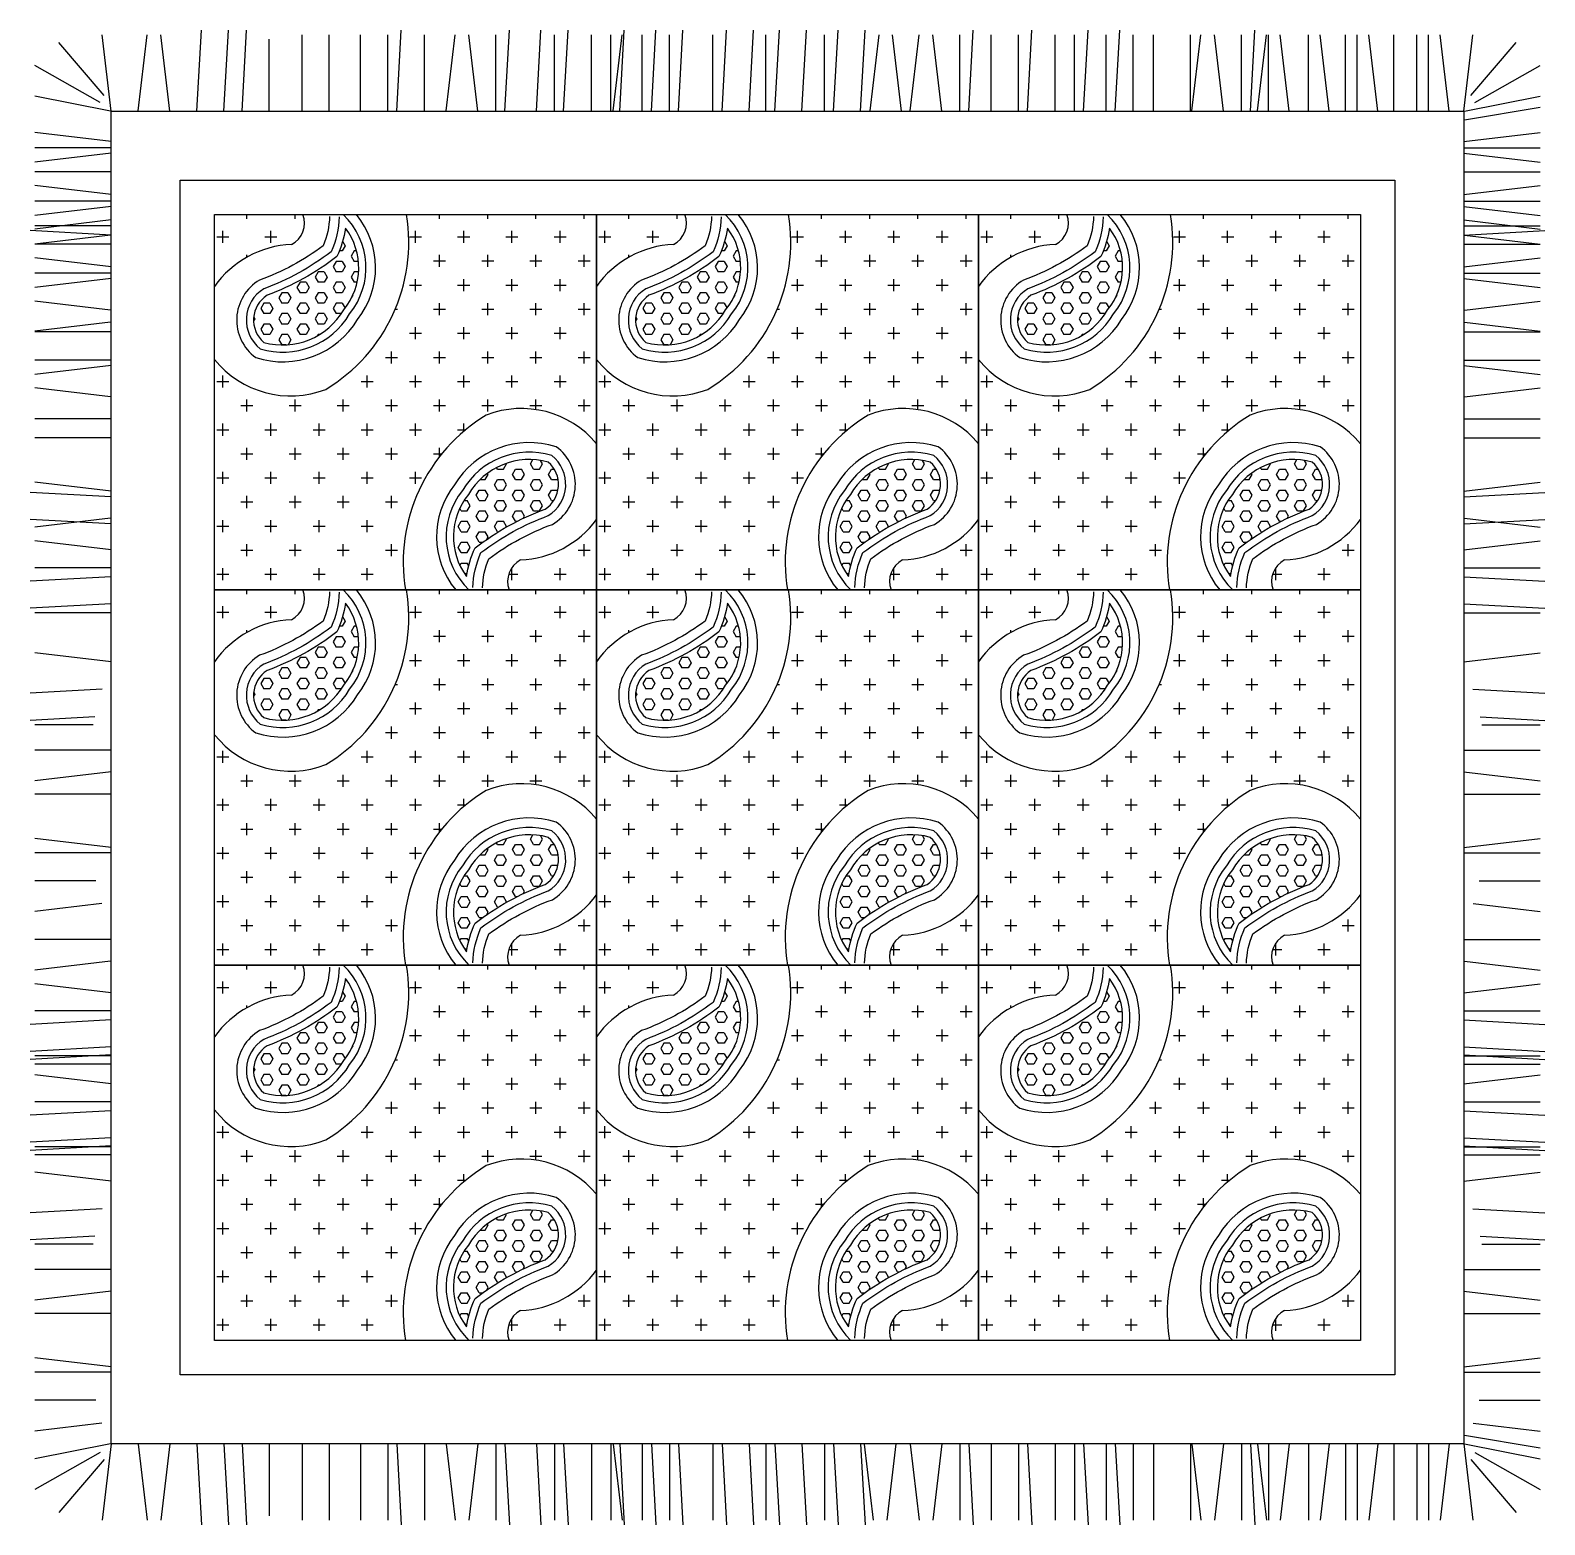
# Model space of a CAD drawing. Extents: x 722 to 2148, y 5588 to 6994.
import ezdxf

# ---------------------------------------------------------------- set-up
doc = ezdxf.new("R2010")
doc.units = 0
doc.header["$LTSCALE"] = 10
doc.header["$MEASUREMENT"] = 0
for name, color, linetype in [('3', 3, 'CONTINUOUS'), ('7', 7, 'CONTINUOUS'), ('BH', 3, 'CONTINUOUS')]:
    doc.layers.add(name, color=color, linetype=linetype)
pattern_1 = [(0, (-53897.41304108624, 8397.256474662037), (22.68, 22.68), [11.34, -34.02]), (90, (-53891.74304108624, 8391.586474662037), (-22.68, 22.68), [11.34, -34.02])]
pattern_2 = [(0, (-53537.83182319714, 8397.256474662037), (22.68, 22.68), [11.34, -34.02]), (90, (-53532.16182319714, 8391.586474662037), (-22.68, 22.68), [11.34, -34.02])]
pattern_3 = [(0, (-53178.25060530801, 8397.256474662037), (22.68, 22.68), [11.34, -34.02]), (90, (-53172.58060530802, 8391.586474662037), (-22.68, 22.68), [11.34, -34.02])]
pattern_4 = [(0, (-53178.25060530801, 8044.096349949512), (22.68, 22.68), [11.34, -34.02]), (90, (-53172.58060530802, 8038.426349949512), (-22.68, 22.68), [11.34, -34.02])]
pattern_5 = [(0, (-53537.83182319714, 8044.096349949512), (22.68, 22.68), [11.34, -34.02]), (90, (-53532.16182319714, 8038.426349949512), (-22.68, 22.68), [11.34, -34.02])]
pattern_6 = [(0, (-53897.41304108624, 8044.096349949512), (22.68, 22.68), [11.34, -34.02]), (90, (-53891.74304108624, 8038.426349949512), (-22.68, 22.68), [11.34, -34.02])]
pattern_7 = [(0, (-53178.25060530801, 8750.416599374565), (22.68, 22.68), [11.34, -34.02]), (90, (-53172.58060530802, 8744.746599374565), (-22.68, 22.68), [11.34, -34.02])]
pattern_8 = [(0, (-53537.83182319714, 8750.416599374565), (22.68, 22.68), [11.34, -34.02]), (90, (-53532.16182319714, 8744.746599374565), (-22.68, 22.68), [11.34, -34.02])]
pattern_9 = [(0, (-53897.41304108624, 8750.416599374565), (22.68, 22.68), [11.34, -34.02]), (90, (-53891.74304108624, 8744.746599374565), (-22.68, 22.68), [11.34, -34.02])]

# ---------------------------------------------------------------- blocks, each defined once
blk = doc.blocks.new('10')
at = {"layer": 'BH'}
h = blk.add_hatch(dxfattribs=at)
h.set_pattern_fill('CROSS', color=256, scale=90.72000000000001, style=0)
h.set_pattern_definition(pattern_9)
h.paths.add_polyline_path([(567.115893579321, -530.4623944272225, 0.3840246390260856), (556.339234546147, -558.5729923946346), (638.541201288841, -558.5729923946346), (638.541201288841, -492.3353596815523, -0.2274321363379603)])
h.paths.add_polyline_path([(351.3593175382121, -233.5234656495231, 0.3840246390261441), (362.135976571386, -205.4128676821074), (278.959983399749, -205.4128676821074), (278.959983399749, -273.0024793933153, -0.2321176850505695)])
h = blk.add_hatch(dxfattribs=at)
h.set_pattern_fill('CROSS', color=256, scale=90.72000000000001, style=0)
h.set_pattern_definition(pattern_9)
h.paths.add_polyline_path([(383.6892946377047, -369.8897735438077, -0.3271189914955834), (278.9599833997199, -341.691449997099), (278.9599833996908, -558.5729923946328), (458.750592344295, -558.5729923946328, -0.3064658726302348), (534.7859164797701, -394.0960865329453, -0.3224756214508711), (638.5412012888701, -421.0994551463536), (638.5412012888701, -205.4128676821074), (459.7246187732089, -205.4128676821074, -0.3064658726302757)])
h = blk.add_hatch(dxfattribs=at)
h.set_pattern_fill('CROSS', color=256, scale=90.72000000000001, style=0)
h.set_pattern_definition(pattern_8)
h.paths.add_polyline_path([(743.270512526884, -369.8897735437931, -0.3271189914957916), (638.5412012888701, -341.6914499970862), (638.5412012888701, -558.5729923946346), (818.3318102333578, -558.5729923946346, -0.3064658726302597), (894.3671343688911, -394.0960865329471, -0.3224756214508522), (998.122419177962, -421.0994551463355), (998.122419177962, -205.4128676821092), (819.30583666233, -205.4128676821092, -0.3064658726301954)])
h = blk.add_hatch(dxfattribs=at)
h.set_pattern_fill('CROSS', color=256, scale=90.72000000000001, style=0)
h.set_pattern_definition(pattern_8)
h.paths.add_polyline_path([(926.697111468442, -530.4623944272207, 0.3840246390261147), (915.9204524352681, -558.5729923946346), (998.122419177962, -558.5729923946346), (998.122419177962, -492.3353596815195, -0.2274321363380057)])
h.paths.add_polyline_path([(710.9405354273331, -233.5234656495231, 0.3840246390261441), (721.717194460507, -205.4128676821074), (638.541201288841, -205.4128676821074), (638.541201288841, -273.0024793933408, -0.2321176850506878)])
h = blk.add_hatch(dxfattribs=at)
h.set_pattern_fill('CROSS', color=256, scale=90.72000000000001, style=0)
h.set_pattern_definition(pattern_7)
h.paths.add_polyline_path([(1102.851730415947, -369.8897735438077, -0.3271189914955834), (998.122419177962, -341.691449997099), (998.1224191779329, -558.5729923946328), (1177.913028122508, -558.5729923946328, -0.3064658726302901), (1253.948352258041, -394.0960865329289, -0.3224756214507785), (1357.703637067112, -421.09945514635), (1357.703637067112, -205.4128676821074), (1178.887054551451, -205.4128676821074, -0.3064658726302757)])
h = blk.add_hatch(dxfattribs=at)
h.set_pattern_fill('CROSS', color=256, scale=90.72000000000001, style=0)
h.set_pattern_definition(pattern_7)
h.paths.add_polyline_path([(1286.278329357563, -530.4623944272207, 0.3840246390261147), (1275.501670324389, -558.5729923946346), (1357.703637067112, -558.5729923946346), (1357.703637067112, -492.3353596814795, -0.2274321363381444)])
h.paths.add_polyline_path([(1070.521753316483, -233.5234656495213, 0.3840246390261148), (1081.298412349657, -205.4128676821074), (998.1224191779911, -205.4128676821092), (998.1224191779911, -273.0024793933153, -0.2321176850506523)])
h = blk.add_hatch(dxfattribs=at)
h.set_pattern_fill('HEX', color=256, scale=45.36000000000001, style=0)
h.set_pattern_definition([(180, (14045.22920893526, -2670.681830997641), (0, -9.820728081360002), [5.670000000000001, -11.34]), (299.9999999999999, (14045.22920893526, -2670.681830997641), (8.50500000211697, 4.910364040679998), [5.670000000000002, -11.34]), (240, (14039.55920893524, -2670.681830997641), (8.50500000211697, -4.910364040680001), [5.670000000000001, -11.34])])
edge = h.paths.add_edge_path()
edge.add_arc((308.697979553981, -204.5141578154908), 94.50566846472954, 334.705949577379, 351.7534955262037, ccw=False)
edge.add_arc((242.3028786070936, -48.7074890180229), 248.0810700936071, 290.29971909223275, 307.7385221939571, ccw=False)
edge.add_arc((343.4683260550664, -304.6745739992475), 27.75933668305312, 122.9498139359746, 229.099000989886)
edge.add_arc((343.1562628571701, -261.789182132452), 66.31821609033554, 254.3738145355098, 329.9117373221049)
edge.add_arc((352.2837111045665, -255.4761570583305), 62.39832555949597, 320.6541088836663, 396.832998162553)
h = blk.add_hatch(dxfattribs=at)
h.set_pattern_fill('HEX', color=256, scale=45.36000000000001, style=0)
h.set_pattern_definition([(180, (14404.81042682441, -2670.681830997641), (0, -9.820728081360002), [5.670000000000001, -11.34]), (299.9999999999999, (14404.81042682441, -2670.681830997641), (8.50500000211697, 4.910364040679998), [5.670000000000002, -11.34]), (240, (14399.14042682439, -2670.681830997641), (8.50500000211697, -4.910364040680001), [5.670000000000001, -11.34])])
edge = h.paths.add_edge_path()
edge.add_arc((668.2791974431311, -204.514157815589), 94.50566846468666, 334.7059495774328, 351.7534955262601, ccw=False)
edge.add_arc((601.8840964962437, -48.7074890180229), 248.0810700936071, 290.29971909223275, 307.7385221939571, ccw=False)
edge.add_arc((703.0495439442166, -304.6745739992584), 27.75933668306228, 122.9498139359623, 229.0990009898259)
edge.add_arc((702.737480746262, -261.7891821324702), 66.31821609031019, 254.3738145355298, 329.9117373221185)
edge.add_arc((711.8649289936584, -255.4761570583123), 62.39832555950751, 320.6541088836534, 396.8329981625236)
h = blk.add_hatch(dxfattribs=at)
h.set_pattern_fill('HEX', color=256, scale=45.36000000000001, style=0)
h.set_pattern_definition([(180, (14764.39164471347, -2670.681830997641), (0, -9.820728081360002), [5.670000000000001, -11.34]), (299.9999999999999, (14764.39164471347, -2670.681830997641), (8.50500000211697, 4.910364040679998), [5.670000000000002, -11.34]), (240, (14758.72164471346, -2670.681830997641), (8.50500000211697, -4.910364040680001), [5.670000000000001, -11.34])])
edge = h.paths.add_edge_path()
edge.add_arc((1027.860415332223, -204.5141578153962), 94.50566846477192, 334.70594957732715, 351.7534955261495, ccw=False)
edge.add_arc((961.4653143853357, -48.70748901811749), 248.0810700935323, 290.2997190922466, 307.7385221939705, ccw=False)
edge.add_arc((1062.630761833338, -304.6745739992584), 27.75933668306228, 122.9498139359623, 229.0990009898259)
edge.add_arc((1062.318698635412, -261.789182132452), 66.31821609033554, 254.3738145355098, 329.9117373221049)
edge.add_arc((1071.446146882809, -255.4761570583123), 62.39832555950751, 320.6541088836534, 396.8329981625236)
h = blk.add_hatch(dxfattribs=at)
h.set_pattern_fill('HEX', color=256, scale=45.36000000000001, style=0)
h.set_pattern_definition([(0, (-13126.75399781771, 1906.695970920899), (0, 9.820728081360002), [5.670000000000001, -11.34]), (120, (-13126.75399781771, 1906.695970920899), (-8.50500000211697, -4.910364040679998), [5.669999999999987, -11.33999999999997]), (59.99999999999999, (-13121.0839978177, 1906.695970920899), (-8.50500000211697, 4.910364040680001), [5.670000000000001, -11.34])])
edge = h.paths.add_edge_path()
edge.add_arc((609.777231563552, -559.4717022612494), 94.50566846472928, 154.70594957738, 171.7534955262048, ccw=False)
edge.add_arc((676.1723325104394, -715.2783710587191), 248.0810700936071, 110.29971909223269, 127.7385221939571, ccw=False)
edge.add_arc((575.0068850624375, -459.3112860775036), 27.75933668306132, 302.9498139360352, 409.0990009899032)
edge.add_arc((575.318948260363, -502.1966779442682), 66.31821609031019, 74.37381453552977, 149.9117373221185)
edge.add_arc((566.1915000129666, -508.5097030184097), 62.39832555949712, 140.654108883665, 216.8329981625544)
h = blk.add_hatch(dxfattribs=at)
h.set_pattern_fill('HEX', color=256, scale=45.36000000000001, style=0)
h.set_pattern_definition([(0, (-12767.17277992859, 1906.695970920899), (0, 9.820728081360002), [5.670000000000001, -11.34]), (120, (-12767.17277992859, 1906.695970920899), (-8.50500000211697, -4.910364040679998), [5.669999999999987, -11.33999999999997]), (59.99999999999999, (-12761.5027799286, 1906.695970920899), (-8.50500000211697, 4.910364040680001), [5.670000000000001, -11.34])])
edge = h.paths.add_edge_path()
edge.add_arc((969.358449452644, -559.4717022612494), 94.50566846472928, 154.70594957738, 171.7534955262048, ccw=False)
edge.add_arc((1035.753550399531, -715.2783710587191), 248.0810700936071, 110.29971909223269, 127.7385221939571, ccw=False)
edge.add_arc((934.5881029515585, -459.3112860774709), 27.75933668307297, 302.949813935948, 409.0990009897682)
edge.add_arc((934.9001661495131, -502.1966779442864), 66.31821609033554, 74.3738145355098, 149.9117373221049)
edge.add_arc((925.7727179021167, -508.5097030184479), 62.39832555952134, 140.6541088836379, 216.8329981624942)
h = blk.add_hatch(dxfattribs=at)
h.set_pattern_fill('HEX', color=256, scale=45.36000000000001, style=0)
h.set_pattern_definition([(0, (-12407.59156203948, 1906.695970920899), (0, 9.820728081360002), [5.670000000000001, -11.34]), (120, (-12407.59156203948, 1906.695970920899), (-8.50500000211697, -4.910364040679998), [5.669999999999987, -11.33999999999997]), (59.99999999999999, (-12401.92156203947, 1906.695970920899), (-8.50500000211697, 4.910364040680001), [5.670000000000001, -11.34])])
edge = h.paths.add_edge_path()
edge.add_arc((1328.939667341794, -559.4717022613477), 94.50566846477217, 154.7059495773262, 171.7534955261484, ccw=False)
edge.add_arc((1395.334768288682, -715.2783710586245), 248.0810700935323, 110.29971909224659, 127.73852219397051, ccw=False)
edge.add_arc((1294.16932084065, -459.3112860774927), 27.75933668307048, 302.949813936023, 409.0990009898431)
edge.add_arc((1294.481384038605, -502.1966779442864), 66.3182160903277, 74.37381453553401, 149.9117373221175)
edge.add_arc((1285.353935791209, -508.5097030184097), 62.39832555951963, 140.654108883682, 216.8329981625383)
h = blk.add_hatch(dxfattribs=at)
h.set_pattern_fill('CROSS', color=256, scale=90.72000000000001, style=0)
h.set_pattern_definition(pattern_1)
h.paths.add_polyline_path([(383.689294637792, -723.0498982563022, -0.3271189914958702), (278.9599833997199, -694.851574709628), (278.9599833997199, -911.7331171071619), (458.750592344295, -911.7331171071619, -0.3064658726302416), (534.7859164797701, -747.2562112454689, -0.3224756214508692), (638.5412012888701, -774.2595798588773), (638.5412012888701, -558.5729923946346), (459.7246187732089, -558.5729923946346, -0.306465872630147)])
h = blk.add_hatch(dxfattribs=at)
h.set_pattern_fill('CROSS', color=256, scale=90.72000000000001, style=0)
h.set_pattern_definition(pattern_1)
h.paths.add_polyline_path([(567.115893579321, -883.6225191397498, 0.3840246390260856), (556.339234546147, -911.7331171071619), (638.541201288841, -911.7331171071619), (638.541201288841, -845.4954843940795, -0.2274321363379603)])
h.paths.add_polyline_path([(351.3593175382121, -586.6835903620467, 0.3840246390260856), (362.135976571386, -558.5729923946346), (278.959983399749, -558.5729923946328), (278.959983399749, -626.1626041058407, -0.2321176850505722)])
h = blk.add_hatch(dxfattribs=at)
h.set_pattern_fill('CROSS', color=256, scale=90.72000000000001, style=0)
h.set_pattern_definition(pattern_2)
h.paths.add_polyline_path([(926.697111468442, -883.622519139748, 0.3840246390261148), (915.9204524352681, -911.7331171071619), (998.122419177962, -911.7331171071619), (998.122419177962, -845.4954843940468, -0.2274321363380057)])
h.paths.add_polyline_path([(710.9405354273331, -586.6835903620467, 0.3840246390260856), (721.717194460507, -558.5729923946346), (638.541201288841, -558.5729923946328), (638.541201288841, -626.1626041058662, -0.2321176850506906)])
h = blk.add_hatch(dxfattribs=at)
h.set_pattern_fill('CROSS', color=256, scale=90.72000000000001, style=0)
h.set_pattern_definition(pattern_2)
h.paths.add_polyline_path([(743.2705125267967, -723.049898256344, -0.3271189914955118), (638.5412012888701, -694.8515747096062), (638.5412012888701, -911.7331171071601), (818.3318102333578, -911.7331171071601, -0.3064658726302428), (894.3671343688911, -747.2562112454798, -0.3224756214508488), (998.122419177962, -774.2595798588663), (998.1224191779329, -558.5729923946328), (819.30583666233, -558.5729923946328, -0.3064658726303276)])
h = blk.add_hatch(dxfattribs=at)
h.set_pattern_fill('CROSS', color=256, scale=90.72000000000001, style=0)
h.set_pattern_definition(pattern_3)
h.paths.add_polyline_path([(1286.278329357563, -883.622519139748, 0.3840246390261148), (1275.501670324389, -911.7331171071619), (1357.703637067112, -911.7331171071619), (1357.703637067112, -845.4954843940068, -0.2274321363381444)])
h.paths.add_polyline_path([(1070.521753316483, -586.6835903620467, 0.3840246390260856), (1081.298412349657, -558.5729923946346), (998.1224191779911, -558.5729923946346), (998.1224191779911, -626.1626041058407, -0.2321176850506523)])
h = blk.add_hatch(dxfattribs=at)
h.set_pattern_fill('CROSS', color=256, scale=90.72000000000001, style=0)
h.set_pattern_definition(pattern_3)
h.paths.add_polyline_path([(1102.851730416034, -723.0498982563022, -0.3271189914958702), (998.122419177962, -694.851574709628), (998.122419177962, -911.7331171071619), (1177.913028122508, -911.7331171071619, -0.3064658726302968), (1253.948352258041, -747.2562112454525, -0.3224756214507767), (1357.703637067112, -774.2595798588736), (1357.703637067112, -558.5729923946346), (1178.887054551451, -558.5729923946346, -0.306465872630147)])
h = blk.add_hatch(dxfattribs=at)
h.set_pattern_fill('HEX', color=256, scale=45.36000000000001, style=0)
h.set_pattern_definition([(180, (14045.22920893526, -3023.841955710166), (0, -9.820728081360002), [5.670000000000001, -11.34]), (299.9999999999999, (14045.22920893526, -3023.841955710166), (8.50500000211697, 4.910364040679998), [5.670000000000002, -11.34]), (240, (14039.55920893524, -3023.841955710166), (8.50500000211697, -4.910364040680001), [5.670000000000001, -11.34])])
edge = h.paths.add_edge_path()
edge.add_arc((308.697979553981, -557.6742825280198), 94.50566846472928, 334.70594957738, 351.7534955262048, ccw=False)
edge.add_arc((242.3028786070936, -401.8676137305483), 248.0810700936086, 290.29971909223286, 307.73852219395684, ccw=False)
edge.add_arc((343.4683260550664, -657.834698711773), 27.75933668305465, 122.9498139359725, 229.0990009898885)
edge.add_arc((343.1562628571701, -614.9493068449774), 66.31821609033729, 254.3738145355102, 329.9117373221049)
edge.add_arc((352.2837111045665, -608.6362817708577), 62.39832555949481, 320.6541088836676, 396.832998162553)
h = blk.add_hatch(dxfattribs=at)
h.set_pattern_fill('HEX', color=256, scale=45.36000000000001, style=0)
h.set_pattern_definition([(180, (14404.81042682441, -3023.841955710166), (0, -9.820728081360002), [5.670000000000001, -11.34]), (299.9999999999999, (14404.81042682441, -3023.841955710166), (8.50500000211697, 4.910364040679998), [5.670000000000002, -11.34]), (240, (14399.14042682439, -3023.841955710166), (8.50500000211697, -4.910364040680001), [5.670000000000001, -11.34])])
edge = h.paths.add_edge_path()
edge.add_arc((668.2791974431311, -557.6742825281162), 94.50566846468666, 334.7059495774328, 351.7534955262601, ccw=False)
edge.add_arc((601.8840964962437, -401.8676137305483), 248.0810700936086, 290.29971909223286, 307.73852219395684, ccw=False)
edge.add_arc((703.0495439442166, -657.8346987117839), 27.75933668306381, 122.9498139359603, 229.0990009898283)
edge.add_arc((702.737480746262, -614.9493068449956), 66.31821609031194, 254.3738145355302, 329.9117373221185)
edge.add_arc((711.8649289936584, -608.6362817708396), 62.39832555950635, 320.6541088836547, 396.8329981625236)
h = blk.add_hatch(dxfattribs=at)
h.set_pattern_fill('HEX', color=256, scale=45.36000000000001, style=0)
h.set_pattern_definition([(180, (14764.39164471347, -3023.841955710166), (0, -9.820728081360002), [5.670000000000001, -11.34]), (299.9999999999999, (14764.39164471347, -3023.841955710166), (8.50500000211697, 4.910364040679998), [5.670000000000002, -11.34]), (240, (14758.72164471346, -3023.841955710166), (8.50500000211697, -4.910364040680001), [5.670000000000001, -11.34])])
edge = h.paths.add_edge_path()
edge.add_arc((1027.860415332223, -557.6742825279216), 94.50566846477217, 334.7059495773262, 351.7534955261484, ccw=False)
edge.add_arc((961.4653143853357, -401.8676137306429), 248.0810700935338, 290.29971909224673, 307.7385221939702, ccw=False)
edge.add_arc((1062.630761833338, -657.8346987117839), 27.75933668306381, 122.9498139359603, 229.0990009898283)
edge.add_arc((1062.318698635412, -614.9493068449774), 66.31821609033729, 254.3738145355102, 329.9117373221049)
edge.add_arc((1071.446146882809, -608.6362817708396), 62.39832555950635, 320.6541088836547, 396.8329981625236)
h = blk.add_hatch(dxfattribs=at)
h.set_pattern_fill('HEX', color=256, scale=45.36000000000001, style=0)
h.set_pattern_definition([(0, (-13126.75399781771, 1553.535846208375), (0, 9.820728081360002), [5.670000000000001, -11.34]), (120, (-13126.75399781771, 1553.535846208375), (-8.50500000211697, -4.910364040679998), [5.669999999999987, -11.33999999999997]), (59.99999999999999, (-13121.0839978177, 1553.535846208375), (-8.50500000211697, 4.910364040680001), [5.670000000000001, -11.34])])
edge = h.paths.add_edge_path()
edge.add_arc((609.777231563552, -912.6318269737749), 94.50566846472903, 154.705949577379, 171.7534955262059, ccw=False)
edge.add_arc((676.1723325104394, -1068.438495771243), 248.0810700936071, 110.29971909223269, 127.7385221939571, ccw=False)
edge.add_arc((575.0068850624375, -812.471410790029), 27.75933668305979, 302.9498139360372, 409.0990009899008)
edge.add_arc((575.318948260363, -855.3568026567955), 66.31821609031019, 74.37381453552977, 149.9117373221185)
edge.add_arc((566.1915000129666, -861.669827730937), 62.39832555949712, 140.654108883665, 216.8329981625544)
h = blk.add_hatch(dxfattribs=at)
h.set_pattern_fill('HEX', color=256, scale=45.36000000000001, style=0)
h.set_pattern_definition([(0, (-12767.17277992859, 1553.535846208375), (0, 9.820728081360002), [5.670000000000001, -11.34]), (120, (-12767.17277992859, 1553.535846208375), (-8.50500000211697, -4.910364040679998), [5.669999999999987, -11.33999999999997]), (59.99999999999999, (-12761.5027799286, 1553.535846208375), (-8.50500000211697, 4.910364040680001), [5.670000000000001, -11.34])])
edge = h.paths.add_edge_path()
edge.add_arc((969.358449452644, -912.6318269737749), 94.50566846472903, 154.705949577379, 171.7534955262059, ccw=False)
edge.add_arc((1035.753550399531, -1068.438495771243), 248.0810700936071, 110.29971909223269, 127.7385221939571, ccw=False)
edge.add_arc((934.5881029515585, -812.4714107899963), 27.75933668307144, 302.94981393595, 409.0990009897657)
edge.add_arc((934.9001661495131, -855.3568026568137), 66.31821609033554, 74.3738145355098, 149.9117373221049)
edge.add_arc((925.7727179021167, -861.6698277309733), 62.39832555952018, 140.6541088836392, 216.8329981624956)
h = blk.add_hatch(dxfattribs=at)
h.set_pattern_fill('HEX', color=256, scale=45.36000000000001, style=0)
h.set_pattern_definition([(0, (-12407.59156203948, 1553.535846208375), (0, 9.820728081360002), [5.670000000000001, -11.34]), (120, (-12407.59156203948, 1553.535846208375), (-8.50500000211697, -4.910364040679998), [5.669999999999987, -11.33999999999997]), (59.99999999999999, (-12401.92156203947, 1553.535846208375), (-8.50500000211697, 4.910364040680001), [5.670000000000001, -11.34])])
edge = h.paths.add_edge_path()
edge.add_arc((1328.939667341794, -912.6318269738731), 94.50566846477192, 154.7059495773251, 171.7534955261495, ccw=False)
edge.add_arc((1395.334768288682, -1068.438495771148), 248.0810700935323, 110.29971909224659, 127.73852219397051, ccw=False)
edge.add_arc((1294.16932084065, -812.4714107900181), 27.75933668306895, 302.949813936025, 409.0990009898406)
edge.add_arc((1294.481384038605, -855.3568026568137), 66.3182160903277, 74.37381453553401, 149.9117373221175)
edge.add_arc((1285.353935791209, -861.669827730937), 62.39832555951963, 140.654108883682, 216.8329981625383)
h = blk.add_hatch(dxfattribs=at)
h.set_pattern_fill('CROSS', color=256, scale=90.72000000000001, style=0)
h.set_pattern_definition(pattern_6)
h.paths.add_polyline_path([(567.115893579321, -1236.782643852275, 0.3840246390260856), (556.339234546147, -1264.893241819687), (638.5412012888701, -1264.893241819685), (638.5412012888701, -1198.655609106572, -0.2274321363380884)])
h.paths.add_polyline_path([(351.3593175382121, -939.8437150745722, 0.3840246390260564), (362.135976571386, -911.7331171071619), (278.9599833997199, -911.7331171071619), (278.9599833997199, -979.3227288183971, -0.2321176850506987)])
h = blk.add_hatch(dxfattribs=at)
h.set_pattern_fill('CROSS', color=256, scale=90.72000000000001, style=0)
h.set_pattern_definition(pattern_6)
h.paths.add_polyline_path([(383.689294637792, -1076.210022968828, -0.3271189914958667), (278.9599833997199, -1048.011699422153), (278.9599833997199, -1264.893241819689), (458.750592344295, -1264.893241819689, -0.3064658726302416), (534.7859164797701, -1100.416335957998, -0.3224756214508693), (638.5412012888701, -1127.419704571405), (638.5412012888701, -911.7331171071637), (459.7246187732089, -911.7331171071637, -0.3064658726301403)])
h = blk.add_hatch(dxfattribs=at)
h.set_pattern_fill('CROSS', color=256, scale=90.72000000000001, style=0)
h.set_pattern_definition(pattern_5)
h.paths.add_polyline_path([(743.2705125268258, -1076.210022968869, -0.3271189914956045), (638.5412012888701, -1048.011699422141), (638.5412012888701, -1264.893241819685), (818.3318102333578, -1264.893241819685, -0.3064658726302496), (894.3671343688911, -1100.416335958003, -0.3224756214508522), (998.122419177962, -1127.419704571392), (998.122419177962, -911.7331171071601), (819.30583666233, -911.7331171071601, -0.3064658726302993)])
h = blk.add_hatch(dxfattribs=at)
h.set_pattern_fill('CROSS', color=256, scale=90.72000000000001, style=0)
h.set_pattern_definition(pattern_5)
h.paths.add_polyline_path([(926.697111468442, -1236.782643852273, 0.3840246390261147), (915.9204524352681, -1264.893241819687), (998.122419177962, -1264.893241819689), (998.122419177962, -1198.655609106572, -0.2274321363380057)])
h.paths.add_polyline_path([(710.9405354273331, -939.8437150745722, 0.3840246390260564), (721.717194460507, -911.7331171071619), (638.5412012888701, -911.7331171071619), (638.5412012888701, -979.3227288183571, -0.2321176850505586)])
h = blk.add_hatch(dxfattribs=at)
h.set_pattern_fill('CROSS', color=256, scale=90.72000000000001, style=0)
h.set_pattern_definition(pattern_4)
h.paths.add_polyline_path([(1102.851730416034, -1076.210022968828, -0.3271189914958667), (998.122419177962, -1048.011699422153), (998.122419177962, -1264.893241819689), (1177.913028122508, -1264.893241819689, -0.3064658726302968), (1253.948352258041, -1100.416335957982, -0.3224756214507768), (1357.703637067112, -1127.419704571401), (1357.703637067112, -911.7331171071637), (1178.887054551451, -911.7331171071637, -0.3064658726301403)])
h = blk.add_hatch(dxfattribs=at)
h.set_pattern_fill('CROSS', color=256, scale=90.72000000000001, style=0)
h.set_pattern_definition(pattern_4)
h.paths.add_polyline_path([(1286.278329357563, -1236.782643852273, 0.3840246390261147), (1275.501670324389, -1264.893241819687), (1357.703637067112, -1264.893241819685), (1357.703637067112, -1198.655609106532, -0.2274321363381444)])
h.paths.add_polyline_path([(1070.521753316483, -939.8437150745722, 0.3840246390260564), (1081.298412349657, -911.7331171071619), (998.122419177962, -911.7331171071601), (998.122419177962, -979.3227288183971, -0.2321176850507788)])
h = blk.add_hatch(dxfattribs=at)
h.set_pattern_fill('HEX', color=256, scale=45.36000000000001, style=0)
h.set_pattern_definition([(180, (14045.22920893526, -3377.002080422692), (0, -9.820728081360002), [5.670000000000001, -11.34]), (299.9999999999999, (14045.22920893526, -3377.002080422692), (8.50500000211697, 4.910364040679998), [5.670000000000002, -11.34]), (240, (14039.55920893524, -3377.002080422692), (8.50500000211697, -4.910364040680001), [5.670000000000001, -11.34])])
edge = h.paths.add_edge_path()
edge.add_arc((308.697979553981, -910.8344072405453), 94.50566846472903, 334.705949577379, 351.75349552620594, ccw=False)
edge.add_arc((242.3028786070936, -755.0277384430756), 248.0810700936086, 290.29971909223286, 307.73852219395684, ccw=False)
edge.add_arc((343.4683260550664, -1010.994823424298), 27.75933668305312, 122.9498139359746, 229.0990009898885)
edge.add_arc((343.1562628571701, -968.1094315575046), 66.31821609033554, 254.3738145355098, 329.9117373221049)
edge.add_arc((352.2837111045665, -961.7964064833832), 62.39832555949597, 320.6541088836663, 396.8329981625543)
h = blk.add_hatch(dxfattribs=at)
h.set_pattern_fill('HEX', color=256, scale=45.36000000000001, style=0)
h.set_pattern_definition([(180, (14404.81042682441, -3377.002080422692), (0, -9.820728081360002), [5.670000000000001, -11.34]), (299.9999999999999, (14404.81042682441, -3377.002080422692), (8.50500000211697, 4.910364040679998), [5.670000000000002, -11.34]), (240, (14399.14042682439, -3377.002080422692), (8.50500000211697, -4.910364040680001), [5.670000000000001, -11.34])])
edge = h.paths.add_edge_path()
edge.add_arc((668.279197443102, -910.8344072406417), 94.5056684647152, 334.7059495774394, 351.75349552626375, ccw=False)
edge.add_arc((601.8840964962437, -755.0277384430756), 248.0810700936086, 290.29971909223286, 307.73852219395684, ccw=False)
edge.add_arc((703.0495439442166, -1010.994823424309), 27.75933668306228, 122.9498139359623, 229.0990009898283)
edge.add_arc((702.737480746262, -968.1094315575228), 66.31821609031019, 254.3738145355298, 329.9117373221185)
edge.add_arc((711.8649289936584, -961.796406483365), 62.39832555950751, 320.6541088836534, 396.8329981625249)
h = blk.add_hatch(dxfattribs=at)
h.set_pattern_fill('HEX', color=256, scale=45.36000000000001, style=0)
h.set_pattern_definition([(180, (14764.39164471347, -3377.002080422692), (0, -9.820728081360002), [5.670000000000001, -11.34]), (299.9999999999999, (14764.39164471347, -3377.002080422692), (8.50500000211697, 4.910364040679998), [5.670000000000002, -11.34]), (240, (14758.72164471346, -3377.002080422692), (8.50500000211697, -4.910364040680001), [5.670000000000001, -11.34])])
edge = h.paths.add_edge_path()
edge.add_arc((1027.860415332223, -910.834407240447), 94.50566846477192, 334.70594957732516, 351.7534955261495, ccw=False)
edge.add_arc((961.4653143853357, -755.0277384431702), 248.0810700935338, 290.29971909224673, 307.7385221939702, ccw=False)
edge.add_arc((1062.630761833338, -1010.994823424309), 27.75933668306228, 122.9498139359623, 229.0990009898283)
edge.add_arc((1062.318698635412, -968.1094315575046), 66.31821609033554, 254.3738145355098, 329.9117373221049)
edge.add_arc((1071.446146882809, -961.796406483365), 62.39832555950751, 320.6541088836534, 396.8329981625249)
h = blk.add_hatch(dxfattribs=at)
h.set_pattern_fill('HEX', color=256, scale=45.36000000000001, style=0)
h.set_pattern_definition([(0, (-13126.75399781771, 1200.37572149585), (0, 9.820728081360002), [5.670000000000001, -11.34]), (120, (-13126.75399781771, 1200.37572149585), (-8.50500000211697, -4.910364040679998), [5.669999999999987, -11.33999999999997]), (59.99999999999999, (-13121.0839978177, 1200.37572149585), (-8.50500000211697, 4.910364040680001), [5.670000000000001, -11.34])])
edge = h.paths.add_edge_path()
edge.add_arc((609.777231563552, -1265.7919516863), 94.50566846472903, 154.705949577379, 171.7534955262059, ccw=False)
edge.add_arc((676.1723325104394, -1421.59862048377), 248.0810700936086, 110.29971909223289, 127.73852219395681, ccw=False)
edge.add_arc((575.0068850624375, -1165.631535502558), 27.75933668305979, 302.9498139360372, 409.0990009899032)
edge.add_arc((575.318948260363, -1208.516927369323), 66.31821609031019, 74.37381453552977, 149.9117373221185)
edge.add_arc((566.1915000129666, -1214.829952443462), 62.39832555949597, 140.6541088836663, 216.8329981625544)
h = blk.add_hatch(dxfattribs=at)
h.set_pattern_fill('HEX', color=256, scale=45.36000000000001, style=0)
h.set_pattern_definition([(0, (-12767.17277992859, 1200.37572149585), (0, 9.820728081360002), [5.670000000000001, -11.34]), (120, (-12767.17277992859, 1200.37572149585), (-8.50500000211697, -4.910364040679998), [5.669999999999986, -11.33999999999997]), (59.99999999999999, (-12761.5027799286, 1200.37572149585), (-8.50500000211697, 4.910364040680001), [5.670000000000001, -11.34])])
edge = h.paths.add_edge_path()
edge.add_arc((969.358449452644, -1265.7919516863), 94.50566846472903, 154.705949577379, 171.7534955262059, ccw=False)
edge.add_arc((1035.753550399531, -1421.59862048377), 248.0810700936086, 110.29971909223289, 127.73852219395681, ccw=False)
edge.add_arc((934.5881029515585, -1165.631535502525), 27.75933668307144, 302.94981393595, 409.0990009897682)
edge.add_arc((934.9001661495131, -1208.516927369341), 66.31821609033554, 74.3738145355098, 149.9117373221049)
edge.add_arc((925.7727179021167, -1214.829952443501), 62.39832555952018, 140.6541088836392, 216.8329981624942)
h = blk.add_hatch(dxfattribs=at)
h.set_pattern_fill('HEX', color=256, scale=45.36000000000001, style=0)
h.set_pattern_definition([(0, (-12407.59156203948, 1200.37572149585), (0, 9.820728081360002), [5.670000000000001, -11.34]), (120, (-12407.59156203948, 1200.37572149585), (-8.50500000211697, -4.910364040679998), [5.669999999999986, -11.33999999999997]), (59.99999999999999, (-12401.92156203947, 1200.37572149585), (-8.50500000211697, 4.910364040680001), [5.670000000000001, -11.34])])
edge = h.paths.add_edge_path()
edge.add_arc((1328.939667341794, -1265.791951686399), 94.50566846477192, 154.7059495773251, 171.7534955261495, ccw=False)
edge.add_arc((1395.334768288682, -1421.598620483675), 248.0810700935338, 110.29971909224679, 127.7385221939702, ccw=False)
edge.add_arc((1294.16932084065, -1165.631535502547), 27.75933668306895, 302.949813936025, 409.0990009898431)
edge.add_arc((1294.481384038605, -1208.516927369341), 66.3182160903277, 74.37381453553401, 149.9117373221175)
edge.add_arc((1285.353935791209, -1214.829952443462), 62.39832555951848, 140.6541088836833, 216.8329981625383)
at = {"layer": '3'}
for p, q in [((181.7599833997665, -108.2128676821012), (173.271329746698, -36.2197306232174)), ((207.2259443615621, -107.624130081007), (215.709114388359, -36.21973062322104)), ((236.9307485216996, -108.2128676821067), (228.442094868602, -36.21973062322104)), ((262.3912258559139, -108.2128676821067), (266.6355526831176, -31.98527065620874)), ((287.8517031901574, -108.2128676821067), (292.0960300173319, -31.98527065620874)), ((304.8290104962653, -108.2128676821067), (309.0733373234689, -31.98527065620874)), ((330.2894878318184, -108.2128676821067), (330.2894878318184, -40.45419059056439)), ((361.3622073107981, -108.2128676821067), (361.3622073107981, -36.21973062322104)), ((386.8226846450125, -108.2128676821067), (386.8226846450125, -36.21973062322104)), ((416.5274888051499, -108.2128676821067), (416.5274888051499, -36.21973062322104)), ((441.9879661407031, -108.2128676821067), (441.9879661407031, -36.21973062322104)), ((450.4766197937715, -108.2128676821067), (454.7209466209461, -31.98527065620874)), ((476.6957016858796, -107.624130081007), (476.6957016858796, -36.34413008100455)), ((497.1642148888786, -107.624130081007), (505.6473849157046, -36.21973062322104)), ((526.8690190490161, -108.2128676821067), (518.3803653959476, -36.21973062322104)), ((543.840842730162, -108.2128676821067), (543.840842730162, -36.21973062322104)), ((552.3294963832304, -108.2128676821067), (556.573823210434, -31.98527065620874)), ((582.0343005446484, -108.2128676821067), (586.278627371852, -31.98527065620874)), ((599.0061242271913, -108.2128676821067), (599.0061242271913, -36.21973062322104)), ((607.4947778802016, -108.2128676821067), (611.7391047074052, -31.98527065620874)), ((633.7138597723388, -107.624130081007), (633.7138597723388, -36.34413008100455)), ((651.9661229253106, -108.2128676821067), (651.9661229253106, -36.21973062322104)), ((654.1823729753669, -107.624130081007), (662.6655430021347, -36.21973062322104)), ((660.4547765783791, -108.2128676821067), (664.6991034055827, -31.98527065620874)), ((681.6709270867577, -108.2128676821067), (681.6709270867577, -36.21973062322104)), ((690.1595807397971, -108.2128676821067), (694.4039075670007, -31.98527065620874)), ((707.1314044223109, -108.2128676821067), (707.1314044223109, -36.21973062322104)), ((715.6200580753502, -108.2128676821067), (719.8643849025539, -31.98527065620874)), ((748.1868515523383, -108.2128676821067), (748.1868515523383, -36.21973062322104)), ((756.6755052054068, -108.2128676821067), (760.9198320325813, -31.98527065620874)), ((782.1359825396503, -108.2128676821067), (786.3803093668248, -31.98527065620874)), ((798.0051672657719, -108.2128676821067), (798.0051672657719, -36.21973062322104)), ((806.4938209188113, -108.2128676821067), (810.7381477459858, -31.98527065620874)), ((831.9542982530547, -108.2128676821067), (836.1986250802584, -31.98527065620874)), ((853.1704487600946, -108.2128676821067), (853.1704487600946, -36.21973062322104)), ((861.659102413134, -108.2128676821067), (865.9034292403376, -31.98527065620874)), ((887.1195797487162, -108.2128676821067), (891.3639065758907, -31.98527065620874)), ((895.995666755538, -107.624130081007), (904.4788367823348, -36.21973062322104)), ((925.7004709156754, -108.2128676821067), (917.2118172626069, -36.21973062322104)), ((933.8071748438524, -107.624130081007), (942.2903448706493, -36.21973062322104)), ((963.5119790039607, -108.2128676821067), (955.0233253508923, -36.21973062322104)), ((980.4838026851066, -108.2128676821067), (980.4838026851066, -36.21973062322104)), ((988.9724563381751, -108.2128676821067), (993.2167831653787, -31.98527065620874)), ((1010.188606846554, -108.2128676821067), (1010.188606846554, -36.21973062322104)), ((1035.649084182136, -108.2128676821067), (1035.649084182136, -36.21973062322104)), ((1044.137737835175, -108.2128676821067), (1048.382064662379, -31.98527065620874)), ((1070.356819727283, -107.624130081007), (1070.356819727283, -36.34413008100455)), ((1088.609082880255, -108.2128676821067), (1088.609082880255, -36.21973062322104)), ((1097.097736533324, -108.2128676821067), (1101.342063360527, -31.98527065620874)), ((1118.313887041702, -108.2128676821067), (1118.313887041702, -36.21973062322104)), ((1126.802540694771, -108.2128676821067), (1131.046867521974, -31.98527065620874)), ((1143.774364377285, -108.2128676821067), (1143.774364377285, -36.21973062322104)), ((1162.956954480906, -108.2128676821067), (1162.956954480906, -36.21973062322104)), ((1197.664690026082, -107.624130081007), (1197.664690026082, -36.34413008100455)), ((1198.950613125489, -107.624130081007), (1207.433783152257, -36.21973062322104)), ((1228.655417285539, -108.2128676821067), (1220.1667636325, -36.21973062322104)), ((1245.627240966744, -108.2128676821067), (1245.627240966744, -36.21973062322104)), ((1254.115894619812, -108.2128676821067), (1258.360221446987, -31.98527065620874)), ((1260.897289980319, -107.624130081007), (1269.380460007116, -36.21973062322104)), ((1271.082234676054, -108.2128676821067), (1271.082234676054, -36.21973062322104)), ((1290.602094140399, -108.2128676821067), (1282.113440487359, -36.21973062322104)), ((1308.775510958832, -108.2128676821067), (1308.775510958832, -36.21973062322104)), ((1328.295370423206, -108.2128676821067), (1319.806716770137, -36.21973062322104)), ((1343.477614043193, -107.624130081007), (1343.477614043193, -36.34413008100455)), ((1354.492031078815, -108.2128676821067), (1354.492031078815, -36.21973062322104)), ((1374.011890543159, -108.2128676821067), (1365.52323689012, -36.21973062322104)), ((1389.194134163175, -107.624130081007), (1389.194134163175, -36.34413008100455)), ((1410.700644658704, -107.624130081007), (1410.700644658704, -36.34413008100455)), ((1421.715061694296, -108.2128676821067), (1421.715061694296, -36.21973062322104)), ((1441.234921158641, -108.2128676821067), (1432.746267505601, -36.21973062322104)), ((1454.903637067095, -108.2128676821012), (1463.392290720163, -36.2197306232174)), ((175.0777174315008, -93.25787561794823), (132.2996080353914, -43.46243458670142)), ((1461.58590303536, -93.25787561794823), (1504.36401243147, -43.46243458670142)), ((171.3578695142642, -99.94678960414058), (109.7668463408772, -64.98361326298254)), ((1465.305750952597, -99.94678960414058), (1526.896774126013, -64.98361326298254)), ((181.1712457986432, -108.2128676821103), (109.8912457986444, -93.93529649279299)), ((1455.492374668218, -108.2128676821103), (1526.772374668217, -93.93529649279299)), ((1455.492374668189, -116.259872948378), (1526.772374668188, -104.1789220461505)), ((181.7599833997665, -136.6245460325117), (109.7668463408772, -128.1358923794651)), ((1454.903637067095, -136.6245460325117), (1526.896774125955, -128.1358923794651)), ((181.7599833997665, -147.7273207685594), (109.7668463408772, -156.2159744216187)), ((181.1712457986432, -142.7298730097573), (109.8912457986444, -142.7298730097573)), ((1454.903637067095, -147.7273207685594), (1526.896774125955, -156.2159744216187)), ((1455.492374668189, -142.7298730097573), (1526.772374668188, -142.7298730097573)), ((181.7599833997665, -165.1767156435235), (109.7668463408772, -165.1767156435235)), ((1454.903637067095, -165.1767156435235), (1526.896774125955, -165.1767156435235)), ((181.7599833997665, -186.6091369954338), (109.7668463408772, -178.120483342389)), ((1454.903637067095, -186.6091369954338), (1526.896774125955, -178.120483342389)), ((181.7599833997665, -197.7119117314833), (109.7668463408772, -206.2005653845445)), ((181.1712457986432, -192.7144639726794), (109.8912457986444, -192.7144639726794)), ((1454.903637067095, -197.7119117314833), (1526.896774125955, -206.2005653845445)), ((1455.492374668189, -192.7144639726794), (1526.772374668188, -192.7144639726794)), ((181.7599833997665, -210.4895412462156), (109.7668463408772, -218.978194899275)), ((1454.903637067095, -210.4895412462156), (1526.896774125955, -218.978194899275)), ((181.7599833997665, -224.6364566271259), (105.5323863738449, -220.3921297999277)), ((181.7599833997665, -216.1478029740647), (109.7668463408772, -216.1478029740647)), ((181.1712457986432, -224.8527274719963), (109.7668463408772, -233.3358974987932)), ((1454.903637067095, -216.1478029740647), (1526.896774125955, -216.1478029740647)), ((1454.903637067095, -224.6364566271259), (1531.131234092987, -220.3921297999277)), ((1455.492374668189, -224.8527274719963), (1526.896774125955, -233.3358974987932)), ((181.7599833997665, -233.1251102801816), (109.7668463408772, -233.1251102801816)), ((1454.903637067095, -233.1251102801816), (1526.896774125955, -233.1251102801816)), ((181.7599833997665, -254.5575316320956), (109.7668463408772, -246.0688779790453)), ((1454.903637067095, -254.5575316320956), (1526.896774125955, -246.0688779790453)), ((181.7599833997665, -265.6603063681396), (109.7668463408772, -274.1489600211989)), ((181.1712457986432, -260.6628586093375), (109.8912457986444, -260.6628586093375)), ((1454.903637067095, -265.6603063681396), (1526.896774125955, -274.1489600211989)), ((1455.492374668189, -260.6628586093375), (1526.772374668188, -260.6628586093375)), ((181.1712457986432, -295.3651105282515), (109.7668463408772, -286.8819405014547)), ((1455.492374668189, -295.3651105282515), (1526.896774125955, -286.8819405014547)), ((181.1712457986432, -306.5051165298119), (109.7668463408772, -314.9882865566087)), ((1455.492374668189, -306.5051165298119), (1526.896774125955, -314.9882865566087)), ((181.1712457986432, -315.8336237312615), (109.8912457986444, -315.8336237312615)), ((1455.492374668189, -315.8336237312615), (1526.772374668188, -315.8336237312615)), ((181.7599833997665, -347.3126954259587), (109.7668463408772, -355.8013490790181)), ((181.1712457986432, -342.315247667153), (109.8912457986444, -342.315247667153)), ((1454.903637067095, -347.3126954259587), (1526.896774125955, -355.8013490790181)), ((1455.492374668189, -342.315247667153), (1526.772374668188, -342.315247667153)), ((181.1712457986432, -377.0174995860671), (109.7668463408772, -368.5343295592702)), ((1455.492374668189, -377.0174995860671), (1526.896774125955, -368.5343295592702)), ((181.1712457986432, -397.4860127890806), (109.8912457986444, -397.4860127890806)), ((1455.492374668189, -397.4860127890806), (1526.772374668188, -397.4860127890806)), ((181.1712457986432, -415.4397232932879), (109.8912457986444, -415.4397232932879)), ((1455.492374668189, -415.4397232932879), (1526.772374668188, -415.4397232932879)), ((181.7599833997665, -471.0901460472141), (105.5323863738449, -466.8458192200196)), ((181.7599833997665, -465.6130406564098), (109.7668463408772, -457.1243870033613)), ((1454.903637067095, -465.6130406564098), (1526.896774125955, -457.1243870033613)), ((1454.903637067095, -471.0901460472141), (1531.131234092987, -466.8458192200196)), ((181.7599833997665, -496.5506233814485), (105.5323863738449, -492.3062965542576)), ((181.1712457986432, -491.0790016182345), (109.7668463408772, -499.5621716450351)), ((1454.903637067095, -496.5506233814485), (1531.131234092987, -492.3062965542576)), ((1455.492374668189, -491.0790016182345), (1526.896774125955, -499.5621716450351)), ((181.7599833997665, -520.7838057783465), (109.7668463408772, -512.295152125278)), ((1454.903637067095, -520.7838057783465), (1526.896774125955, -512.295152125278)), ((181.7599833997665, -537.7556294595215), (109.7668463408772, -537.7556294595215)), ((1454.903637067095, -537.7556294595215), (1526.896774125955, -537.7556294595215)), ((181.7599833997665, -546.2442831125718), (105.5323863738449, -550.4886099397754)), ((1454.903637067095, -546.2442831125718), (1531.131234092987, -550.4886099397754)), ((181.7599833997665, -571.7047604468153), (105.5323863738449, -575.9490872740025)), ((181.7599833997665, -580.1934140998674), (109.7668463408772, -580.1934140998674)), ((1454.903637067095, -571.7047604468153), (1531.131234092987, -575.9490872740025)), ((1454.903637067095, -580.1934140998674), (1526.896774125955, -580.1934140998674)), ((181.7599833997665, -626.2234967623572), (109.7668463408772, -617.7348431092887)), ((1454.903637067095, -626.2234967623572), (1526.896774125955, -617.7348431092887)), ((173.3485892650497, -652.1523176778228), (105.5323863738449, -655.9283009237843)), ((1463.315031201782, -652.1523176778228), (1531.131234092987, -655.9283009237843)), ((166.1389209723566, -678.0142269047592), (105.5323863738449, -681.3887782580096)), ((1470.524699494505, -678.0142269047592), (1531.131234092987, -681.3887782580096)), ((164.6206994054955, -685.633105083878), (109.7668463408772, -685.633105083878)), ((1472.042921061307, -685.633105083878), (1526.896774125955, -685.633105083878)), ((181.7599833997665, -709.295132215595), (109.8912457986444, -709.295132215595)), ((1454.903637067095, -709.295132215595), (1526.772374668188, -709.295132215595)), ((181.7599833997665, -729.6937006923945), (109.7668463408772, -738.2468154454145)), ((1454.903637067095, -729.6937006923945), (1526.896774125955, -738.2468154454145)), ((181.7599833997665, -750.7485846889522), (109.8912457986444, -750.7485846889522)), ((1454.903637067095, -750.7485846889522), (1526.772374668188, -750.7485846889522)), ((181.7599833997665, -800.9219020520741), (109.7668463408772, -792.4332483990238)), ((1454.903637067095, -800.9219020520741), (1526.896774125955, -792.4332483990238)), ((181.7599833997665, -805.9193498108889), (109.8912457986444, -805.9193498108889)), ((1454.903637067095, -805.9193498108889), (1526.772374668188, -805.9193498108889)), ((167.2262381356268, -832.4009737467677), (109.8912457986444, -832.4009737467677)), ((1469.437382331205, -832.4009737467677), (1526.772374668188, -832.4009737467677)), ((172.8675977244275, -853.8559984111453), (109.7668463408772, -861.3526569765872)), ((1463.796022742405, -853.8559984111453), (1526.896774125955, -861.3526569765872)), ((181.1712457986432, -887.5717388687044), (109.8912457986444, -887.5717388687044)), ((1455.492374668189, -887.5717388687044), (1526.772374668188, -887.5717388687044)), ((181.1712457986432, -908.0402520717143), (109.7668463408772, -916.5234220985112)), ((1455.492374668189, -908.0402520717143), (1526.896774125955, -916.5234220985112)), ((181.7599833997665, -937.7450562318263), (109.7668463408772, -929.2564025787578)), ((1454.903637067095, -937.7450562318263), (1526.896774125955, -929.2564025787578)), ((181.7599833997665, -954.7168799130013), (109.7668463408772, -954.7168799130013)), ((1454.903637067095, -954.7168799130013), (1526.896774125955, -954.7168799130013)), ((181.7599833997665, -963.2055335660516), (105.5323863738449, -967.4498603932552)), ((1454.903637067095, -963.2055335660516), (1531.131234092987, -967.4498603932552)), ((181.7599833997665, -988.6660109002951), (105.5323863738449, -992.9103377274823)), ((181.7599833997665, -996.2876707508458), (105.5323863738449, -1000.531997578033)), ((181.7599833997665, -997.1546645533472), (109.7668463408772, -997.1546645533472)), ((1454.903637067095, -988.6660109002951), (1531.131234092987, -992.9103377274823)), ((1454.903637067095, -996.2876707508458), (1531.131234092987, -1000.531997578033)), ((1454.903637067095, -997.1546645533472), (1526.896774125955, -997.1546645533472)), ((181.7599833997665, -1004.776324403898), (109.7668463408772, -1004.776324403898)), ((1454.903637067095, -1004.776324403898), (1526.896774125955, -1004.776324403898)), ((181.7599833997665, -1023.316408065502), (109.7668463408772, -1014.827754412434)), ((1454.903637067095, -1023.316408065502), (1526.896774125955, -1014.827754412434)), ((181.7599833997665, -1040.288231746681), (109.7668463408772, -1040.288231746681)), ((1454.903637067095, -1040.288231746681), (1526.896774125955, -1040.288231746681)), ((181.7599833997665, -1048.77688539973), (105.5323863738449, -1053.021212226933)), ((1454.903637067095, -1048.77688539973), (1531.131234092987, -1053.021212226933)), ((181.7599833997665, -1074.237362733973), (105.5323863738449, -1078.481689561158)), ((181.7599833997665, -1081.859022584522), (105.5323863738449, -1086.103349411709)), ((181.7599833997665, -1082.726016387023), (109.7668463408772, -1082.726016387023)), ((1454.903637067095, -1074.237362733973), (1531.131234092987, -1078.481689561158)), ((1454.903637067095, -1081.859022584522), (1531.131234092987, -1086.103349411709)), ((1454.903637067095, -1082.726016387023), (1526.896774125955, -1082.726016387023)), ((181.7599833997665, -1090.347676237574), (109.7668463408772, -1090.347676237574)), ((1454.903637067095, -1090.347676237574), (1526.896774125955, -1090.347676237574)), ((181.7599833997665, -1115.022570902656), (109.7668463408772, -1106.533917249584)), ((1454.903637067095, -1115.022570902656), (1526.896774125955, -1106.533917249584)), ((173.3485892650497, -1140.951391818118), (105.5323863738449, -1144.727375064083)), ((1463.315031201782, -1140.951391818118), (1531.131234092987, -1144.727375064083)), ((166.1389209723566, -1166.813301045055), (105.5323863738449, -1170.187852398309)), ((1470.524699494505, -1166.813301045055), (1531.131234092987, -1170.187852398309)), ((164.6206994054955, -1174.432179224174), (109.7668463408772, -1174.432179224174)), ((1472.042921061307, -1174.432179224174), (1526.896774125955, -1174.432179224174)), ((181.7599833997665, -1198.09420635589), (109.8912457986444, -1198.09420635589)), ((1454.903637067095, -1198.09420635589), (1526.772374668188, -1198.09420635589)), ((181.7599833997665, -1218.492774832692), (109.7668463408772, -1227.04588958571)), ((1454.903637067095, -1218.492774832692), (1526.896774125955, -1227.04588958571)), ((181.7599833997665, -1239.547658829251), (109.8912457986444, -1239.547658829251)), ((1454.903637067095, -1239.547658829251), (1526.772374668188, -1239.547658829251)), ((181.7599833997665, -1289.72097619237), (109.7668463408772, -1281.232322539319)), ((1454.903637067095, -1289.72097619237), (1526.896774125955, -1281.232322539319)), ((181.7599833997665, -1294.718423951184), (109.8912457986444, -1294.718423951184)), ((1454.903637067095, -1294.718423951184), (1526.772374668188, -1294.718423951184)), ((167.2262381356268, -1321.200047887065), (109.8912457986444, -1321.200047887065)), ((1469.437382331205, -1321.200047887065), (1526.772374668188, -1321.200047887065)), ((172.8675977244275, -1342.655072551443), (109.7668463408772, -1350.151731116883)), ((1455.492374668189, -1354.046236553415), (1526.772374668188, -1366.127187455644)), ((1463.796022742405, -1342.655072551443), (1526.896774125955, -1350.151731116883)), ((181.1712457986432, -1362.093241819684), (109.8912457986444, -1376.370813009)), ((181.7599833997665, -1362.093241819694), (173.271329746698, -1434.086378878575)), ((207.2259443615621, -1362.681979420793), (215.709114388359, -1434.086378878575)), ((236.9307485216996, -1362.093241819694), (228.442094868602, -1434.086378878575)), ((262.3912258559139, -1362.093241819694), (266.6355526831176, -1438.320838845591)), ((287.8517031901574, -1362.093241819694), (292.0960300173319, -1438.320838845591)), ((304.8290104962653, -1362.093241819694), (309.0733373234689, -1438.320838845591)), ((330.2894878318184, -1362.093241819694), (330.2894878318184, -1429.851918911232)), ((361.3622073107981, -1362.093241819694), (361.3622073107981, -1434.086378878575)), ((386.8226846450125, -1362.093241819694), (386.8226846450125, -1434.086378878575)), ((416.5274888051499, -1362.093241819694), (416.5274888051499, -1434.086378878575)), ((441.9879661407031, -1362.093241819694), (441.9879661407031, -1434.086378878575)), ((450.4766197937715, -1362.093241819694), (454.7209466209461, -1438.320838845591)), ((476.6957016858796, -1362.681979420793), (476.6957016858796, -1433.961979420792)), ((497.1642148888786, -1362.681979420793), (505.6473849157046, -1434.086378878575)), ((526.8690190490161, -1362.093241819694), (518.3803653959476, -1434.086378878575)), ((543.840842730162, -1362.093241819694), (543.840842730162, -1434.086378878575)), ((552.3294963832304, -1362.093241819694), (556.573823210434, -1438.320838845591)), ((582.0343005446484, -1362.093241819694), (586.278627371852, -1438.320838845591)), ((599.0061242271913, -1362.093241819694), (599.0061242271913, -1434.086378878575)), ((607.4947778802016, -1362.093241819694), (611.7391047074052, -1438.320838845591)), ((633.7138597723388, -1362.681979420793), (633.7138597723388, -1433.961979420792)), ((651.9661229253106, -1362.093241819694), (651.9661229253106, -1434.086378878575)), ((654.1823729753669, -1362.681979420793), (662.6655430021347, -1434.086378878575)), ((660.4547765783791, -1362.093241819694), (664.6991034055827, -1438.320838845591)), ((681.6709270867577, -1362.093241819694), (681.6709270867577, -1434.086378878575)), ((690.1595807397971, -1362.093241819694), (694.4039075670007, -1438.320838845591)), ((707.1314044223109, -1362.093241819694), (707.1314044223109, -1434.086378878575)), ((715.6200580753502, -1362.093241819694), (719.8643849025539, -1438.320838845591)), ((748.1868515523383, -1362.093241819694), (748.1868515523383, -1434.086378878575)), ((756.6755052054068, -1362.093241819694), (760.9198320325813, -1438.320838845591)), ((782.1359825396503, -1362.093241819694), (786.3803093668248, -1438.320838845591)), ((798.0051672657719, -1362.093241819694), (798.0051672657719, -1434.086378878575)), ((806.4938209188113, -1362.093241819694), (810.7381477459858, -1438.320838845591)), ((831.9542982530547, -1362.093241819694), (836.1986250802584, -1438.320838845591)), ((853.1704487600946, -1362.093241819694), (853.1704487600946, -1434.086378878575)), ((861.659102413134, -1362.093241819694), (865.9034292403376, -1438.320838845591)), ((887.1195797487162, -1362.093241819694), (891.3639065758907, -1438.320838845591)), ((890.5940599768946, -1362.681979420793), (899.0772300036915, -1434.086378878575)), ((920.298864137003, -1362.093241819694), (911.8102104839345, -1434.086378878575)), ((933.8071748438524, -1362.681979420793), (942.2903448706493, -1434.086378878575)), ((963.5119790039607, -1362.093241819694), (955.0233253508923, -1434.086378878575)), ((980.4838026851066, -1362.093241819694), (980.4838026851066, -1434.086378878575)), ((988.9724563381751, -1362.093241819694), (993.2167831653787, -1438.320838845591)), ((1010.188606846554, -1362.093241819694), (1010.188606846554, -1434.086378878575)), ((1035.649084182136, -1362.093241819694), (1035.649084182136, -1434.086378878575)), ((1044.137737835175, -1362.093241819694), (1048.382064662379, -1438.320838845591)), ((1070.356819727283, -1362.681979420793), (1070.356819727283, -1433.961979420792)), ((1088.609082880255, -1362.093241819694), (1088.609082880255, -1434.086378878575)), ((1097.097736533324, -1362.093241819694), (1101.342063360527, -1438.320838845591)), ((1118.313887041702, -1362.093241819694), (1118.313887041702, -1434.086378878575)), ((1126.802540694771, -1362.093241819694), (1131.046867521974, -1438.320838845591)), ((1143.774364377285, -1362.093241819694), (1143.774364377285, -1434.086378878575)), ((1162.956954480906, -1362.093241819694), (1162.956954480906, -1434.086378878575)), ((1197.664690026082, -1362.681979420793), (1197.664690026082, -1433.961979420792)), ((1198.950613125489, -1362.681979420793), (1207.433783152257, -1434.086378878575)), ((1228.655417285539, -1362.093241819694), (1220.1667636325, -1434.086378878575)), ((1245.627240966744, -1362.093241819694), (1245.627240966744, -1434.086378878575)), ((1254.115894619812, -1362.093241819694), (1258.360221446987, -1438.320838845591)), ((1260.897289980319, -1362.681979420793), (1269.380460007116, -1434.086378878575)), ((1271.082234676054, -1362.093241819694), (1271.082234676054, -1434.086378878575)), ((1290.602094140399, -1362.093241819694), (1282.113440487359, -1434.086378878575)), ((1308.775510958832, -1362.093241819694), (1308.775510958832, -1434.086378878575)), ((1328.295370423206, -1362.093241819694), (1319.806716770137, -1434.086378878575)), ((1343.477614043193, -1362.681979420793), (1343.477614043193, -1433.961979420792)), ((1354.492031078815, -1362.093241819694), (1354.492031078815, -1434.086378878575)), ((1374.011890543159, -1362.093241819694), (1365.52323689012, -1434.086378878575)), ((1389.194134163175, -1362.681979420793), (1389.194134163175, -1433.961979420792)), ((1410.700644658704, -1362.681979420793), (1410.700644658704, -1433.961979420792)), ((1421.715061694296, -1362.093241819694), (1421.715061694296, -1434.086378878575)), ((1441.234921158641, -1362.093241819694), (1432.746267505601, -1434.086378878575)), ((1454.903637067095, -1362.093241819694), (1463.392290720163, -1434.086378878575)), ((1455.492374668218, -1362.093241819684), (1526.772374668217, -1376.370813009)), ((171.3578695142642, -1370.359319897654), (109.7668463408772, -1405.32249623881)), ((175.0777174315008, -1377.048233883845), (132.2996080353914, -1426.843674915091)), ((1461.58590303536, -1377.048233883845), (1504.36401243147, -1426.843674915091)), ((1465.305750952597, -1370.359319897654), (1526.896774126013, -1405.32249623881))]:
    blk.add_line(p, q, dxfattribs=at)
at = {"layer": '7'}
for points in [[(181.7599833997374, -108.2128676821067), (1454.903637067095, -108.212867682103), (1454.903637067095, -1362.09324181969), (181.7599833997665, -1362.093241819684)], [(246.5599833996966, -173.0128676821059), (1390.103637067106, -173.0128676821059), (1390.103637067106, -1297.293241819692), (246.5599833997549, -1297.293241819687)], [(278.9599833997199, -205.4128676821074), (1357.703637067112, -205.4128676821074), (1357.703637067112, -1264.893241819687), (278.9599833997199, -1264.893241819687)]]:
    blk.add_lwpolyline(points, close=True, dxfattribs=at)
at = {"layer": 'BH'}
for points in [[(278.9599833997199, -205.4128676821074), (638.5412012888701, -205.4128676821074), (638.5412012888701, -558.5729923946346), (278.9599833997199, -558.5729923946346)], [(638.5412012888701, -205.4128676821074), (998.122419177962, -205.4128676821074), (998.122419177962, -558.5729923946346), (638.5412012888701, -558.5729923946346)], [(998.122419177962, -205.4128676821074), (1357.703637067112, -205.4128676821074), (1357.703637067112, -558.5729923946346), (998.122419177962, -558.5729923946346)], [(278.9599833997199, -558.5729923946346), (638.5412012888701, -558.5729923946346), (638.5412012888701, -911.7331171071619), (278.9599833997199, -911.7331171071619)], [(638.5412012888701, -558.5729923946346), (998.122419177962, -558.5729923946346), (998.122419177962, -911.7331171071619), (638.5412012888701, -911.7331171071619)], [(998.122419177962, -558.5729923946346), (1357.703637067112, -558.5729923946346), (1357.703637067112, -911.7331171071619), (998.122419177962, -911.7331171071619)], [(278.9599833997199, -911.7331171071619), (638.5412012888701, -911.7331171071619), (638.5412012888701, -1264.893241819687), (278.9599833997199, -1264.893241819687)], [(638.5412012888701, -911.7331171071619), (998.122419177962, -911.7331171071619), (998.122419177962, -1264.893241819687), (638.5412012888701, -1264.893241819687)], [(998.122419177962, -911.7331171071619), (1357.703637067112, -911.7331171071619), (1357.703637067112, -1264.893241819687), (998.122419177962, -1264.893241819687)]]:
    blk.add_lwpolyline(points, close=True, dxfattribs=at)
for points in [[(278.9599833997199, -341.6914499970899, 0.3271189914956919), (383.6892946377338, -369.8897735438022, 0.3064658726302407), (459.7246187732089, -205.4128676821074, 0.3064658726302407)], [(387.2815178340825, -207.2071625044646, -0.09025133795253605), (381.2944826921448, -234.7196621977582, -0.07363654167371357), (321.4241523843084, -267.0169450959747, 0.5411217863543134), (317.8319291879889, -339.9848807540257, 0.3490391417785466), (413.624465069588, -304.0990111991232, 0.3549231788205707), (412.4546102056047, -205.4128676821074)], [(396.3481955041643, -207.5178714139001, -0.09750625641589006), (388.667890613171, -240.5196570716016, -0.07525265259921873), (325.3456954043941, -275.2433915397469, 0.5209691084379954), (322.0446626107441, -331.7974589359619, 0.3456067798843853), (406.1480875519337, -298.9225701758369, 0.3900242836171294), (400.060577051132, -205.4128676821074, 0.3436358502821781)], [(638.5412012888701, -341.6914499970899, 0.3271189914956919), (743.2705125268549, -369.8897735438022, 0.3064658726302407), (819.30583666233, -205.4128676821074, 0.3064658726302407)], [(746.8627357232035, -207.2071625044646, -0.09025133795253605), (740.8757005812658, -234.7196621977582, -0.07363654167371357), (681.0053702734585, -267.0169450959747, 0.5411217863543134), (677.4131470771099, -339.9848807540257, 0.3490391417785466), (773.20568295868, -304.0990111991232, 0.3549231788205707), (772.0358280947257, -205.4128676821074)], [(755.9294133933145, -207.5178714139001, -0.09750625641589006), (748.2491085023212, -240.5196570716016, -0.07525265259921873), (684.9269132935151, -275.2433915397469, 0.5209691084379954), (681.6258804998361, -331.7974589359619, 0.3456067798843853), (765.7293054410547, -298.9225701758369, 0.3900242836171294), (759.6417949402239, -205.4128676821074, 0.3436358502821781)], [(998.122419177962, -341.6914499970899, 0.3271189914956919), (1102.851730415976, -369.8897735438022, 0.3064658726302407), (1178.887054551451, -205.4128676821074, 0.3064658726302407)], [(1106.443953612325, -207.2071625044646, -0.09025133795253605), (1100.456918470358, -234.7196621977582, -0.07363654167371357), (1040.58658816255, -267.0169450959747, 0.5411217863543134), (1036.994364966231, -339.9848807540257, 0.3490391417785466), (1132.786900847801, -304.0990111991232, 0.3549231788205707), (1131.617045983847, -205.4128676821074)], [(1115.510631282406, -207.5178714139001, -0.09750625641589006), (1107.830326391413, -240.5196570716016, -0.07525265259921873), (1044.508131182636, -275.2433915397469, 0.5209691084379954), (1041.207098388957, -331.7974589359619, 0.3456067798843853), (1125.310523330147, -298.9225701758369, 0.3900242836171294), (1119.223012829374, -205.4128676821074, 0.3436358502821781)], [(638.5412012888701, -421.0994551463518, 0.3224756214508726), (534.7859164797701, -394.0960865329416, 0.3064658726302449), (458.750592344295, -558.5729923946346, 0.3064658726302449)], [(998.122419177962, -421.0994551463518, 0.3224756214508726), (894.3671343688911, -394.0960865329416, 0.3064658726302449), (818.3318102333869, -558.5729923946346, 0.3064658726302449)], [(1357.703637067112, -421.0994551463518, 0.3224756214508726), (1253.948352258012, -394.0960865329416, 0.3064658726302449), (1177.913028122508, -558.5729923946346, 0.3064658726302449)], [(531.1936932834506, -556.7786975722756, -0.09025133795253605), (537.1807284253882, -529.2661978789838, -0.07363654167371357), (597.0510587332246, -496.9689149807637, 0.5411217863543134), (600.6432819295442, -424.0009793227127, 0.3490391417785466), (504.850746047945, -459.8868488776207, 0.3549231788205707), (506.0206009119283, -558.5729923946346)], [(890.7749111725716, -556.7786975722756, -0.09025133795253605), (896.7619463145093, -529.2661978789838, -0.07363654167371357), (956.6322766223166, -496.9689149807637, 0.5411217863543134), (960.2244998186652, -424.0009793227127, 0.3490391417785466), (864.4319639370951, -459.8868488776207, 0.3549231788205707), (865.6018188010494, -558.5729923946346)], [(1250.356129061664, -556.7786975722756, -0.09025133795253605), (1256.34316420363, -529.2661978789838, -0.07363654167371357), (1316.213494511467, -496.9689149807637, 0.5411217863543134), (1319.805717707757, -424.0009793227127, 0.3490391417785466), (1224.013181826187, -459.8868488776207, 0.3549231788205707), (1225.183036690141, -558.5729923946346)], [(522.1270156133687, -556.4679886628383, -0.09750625641589006), (529.8073205043329, -523.4662030051404, -0.07525265259921873), (593.129515713139, -488.7424685369915, 0.5209691084379954), (596.4305485067889, -432.1884011407783, 0.3456067798843853), (512.3271235655993, -465.0632899009015, 0.3900242836171294), (518.414634066401, -558.5729923946346, 0.3436358502821781)], [(881.7082335024606, -556.4679886628383, -0.09750625641589006), (889.3885383934539, -523.4662030051404, -0.07525265259921873), (952.71073360226, -488.7424685369915, 0.5209691084379954), (956.01176639591, -432.1884011407783, 0.3456067798843853), (871.9083414546913, -465.0632899009015, 0.3900242836171294), (877.9958519555221, -558.5729923946346, 0.3436358502821781)], [(1241.289451391582, -556.4679886628383, -0.09750625641589006), (1248.969756282575, -523.4662030051404, -0.07525265259921873), (1312.291951491381, -488.7424685369915, 0.5209691084379954), (1315.592984285031, -432.1884011407783, 0.3456067798843853), (1231.489559343841, -465.0632899009015, 0.3900242836171294), (1237.577069844614, -558.5729923946346, 0.3436358502821781)], [(278.9599833997199, -694.851574709619, 0.3271189914956919), (383.6892946377338, -723.0498982563258, 0.3064658726302407), (459.7246187732089, -558.5729923946346, 0.3064658726302407)], [(387.2815178340825, -560.3672872169936, -0.09025133795253605), (381.2944826921448, -587.8797869102855, -0.07363654167371357), (321.4241523843084, -620.177069808502, 0.5411217863543134), (317.8319291879889, -693.1450054665529, 0.3490391417785466), (413.624465069588, -657.2591359116486, 0.3549231788205707), (412.4546102056047, -558.5729923946346)], [(396.3481955041643, -560.6779961264274, -0.09750625641589006), (388.667890613171, -593.6797817841252, -0.07525265259921873), (325.3456954043941, -628.4035162522741, 0.5209691084379954), (322.0446626107441, -684.9575836484873, 0.3456067798843853), (406.1480875519337, -652.0826948883623, 0.3900242836171294), (400.060577051132, -558.5729923946346, 0.3436358502821781)], [(638.5412012888701, -694.851574709619, 0.3271189914956919), (743.2705125268549, -723.0498982563258, 0.3064658726302407), (819.30583666233, -558.5729923946346, 0.3064658726302407)], [(746.8627357232035, -560.3672872169936, -0.09025133795253605), (740.8757005812658, -587.8797869102855, -0.07363654167371357), (681.0053702734585, -620.177069808502, 0.5411217863543134), (677.4131470771099, -693.1450054665529, 0.3490391417785466), (773.20568295868, -657.2591359116486, 0.3549231788205707), (772.0358280947257, -558.5729923946346)], [(755.9294133933145, -560.6779961264274, -0.09750625641589006), (748.2491085023212, -593.6797817841252, -0.07525265259921873), (684.9269132935151, -628.4035162522741, 0.5209691084379954), (681.6258804998361, -684.9575836484873, 0.3456067798843853), (765.7293054410547, -652.0826948883623, 0.3900242836171294), (759.6417949402239, -558.5729923946346, 0.3436358502821781)], [(998.122419177962, -694.851574709619, 0.3271189914956919), (1102.851730415976, -723.0498982563258, 0.3064658726302407), (1178.887054551451, -558.5729923946346, 0.3064658726302407)], [(1106.443953612325, -560.3672872169936, -0.09025133795253605), (1100.456918470358, -587.8797869102855, -0.07363654167371357), (1040.58658816255, -620.177069808502, 0.5411217863543134), (1036.994364966231, -693.1450054665529, 0.3490391417785466), (1132.786900847801, -657.2591359116486, 0.3549231788205707), (1131.617045983847, -558.5729923946346)], [(1115.510631282406, -560.6779961264274, -0.09750625641589006), (1107.830326391413, -593.6797817841252, -0.07525265259921873), (1044.508131182636, -628.4035162522741, 0.5209691084379954), (1041.207098388957, -684.9575836484873, 0.3456067798843853), (1125.310523330147, -652.0826948883623, 0.3900242836171294), (1119.223012829374, -558.5729923946346, 0.3436358502821781)], [(638.5412012888701, -774.2595798588791, 0.3224756214508726), (534.7859164797701, -747.2562112454671, 0.3064658726302449), (458.750592344295, -911.7331171071619, 0.3064658726302449)], [(998.122419177962, -774.2595798588791, 0.3224756214508726), (894.3671343688911, -747.2562112454671, 0.3064658726302449), (818.3318102333869, -911.7331171071619, 0.3064658726302449)], [(1357.703637067112, -774.2595798588791, 0.3224756214508726), (1253.948352258012, -747.2562112454671, 0.3064658726302449), (1177.913028122508, -911.7331171071619, 0.3064658726302449)], [(531.1936932834506, -909.9388222848029, -0.09025133795253605), (537.1807284253882, -882.426322591511, -0.07363654167371357), (597.0510587332246, -850.1290396932909, 0.5411217863543134), (600.6432819295442, -777.16110403524, 0.3490391417785466), (504.850746047945, -813.0469735901443, 0.3549231788205707), (506.0206009119283, -911.7331171071619)], [(522.1270156133687, -909.6281133753619, -0.09750625641589006), (529.8073205043329, -876.626327717664, -0.07525265259921873), (593.129515713139, -841.9025932495188, 0.5209691084379954), (596.4305485067889, -785.3485258533055, 0.3456067798843853), (512.3271235655993, -818.2234146134288, 0.3900242836171294), (518.414634066401, -911.7331171071619, 0.3436358502821781)], [(890.7749111725716, -909.9388222848029, -0.09025133795253605), (896.7619463145093, -882.426322591511, -0.07363654167371357), (956.6322766223166, -850.1290396932909, 0.5411217863543134), (960.2244998186652, -777.16110403524, 0.3490391417785466), (864.4319639370951, -813.0469735901443, 0.3549231788205707), (865.6018188010494, -911.7331171071619)], [(881.7082335024606, -909.6281133753619, -0.09750625641589006), (889.3885383934539, -876.626327717664, -0.07525265259921873), (952.71073360226, -841.9025932495188, 0.5209691084379954), (956.01176639591, -785.3485258533055, 0.3456067798843853), (871.9083414546913, -818.2234146134288, 0.3900242836171294), (877.9958519555221, -911.7331171071619, 0.3436358502821781)], [(1250.356129061664, -909.9388222848029, -0.09025133795253605), (1256.34316420363, -882.426322591511, -0.07363654167371357), (1316.213494511467, -850.1290396932909, 0.5411217863543134), (1319.805717707757, -777.16110403524, 0.3490391417785466), (1224.013181826187, -813.0469735901443, 0.3549231788205707), (1225.183036690141, -911.7331171071619)], [(1241.289451391582, -909.6281133753619, -0.09750625641589006), (1248.969756282575, -876.626327717664, -0.07525265259921873), (1312.291951491381, -841.9025932495188, 0.5209691084379954), (1315.592984285031, -785.3485258533055, 0.3456067798843853), (1231.489559343841, -818.2234146134288, 0.3900242836171294), (1237.577069844614, -911.7331171071619, 0.3436358502821781)], [(278.9599833997199, -1048.011699422143, 0.3271189914956919), (383.6892946377338, -1076.210022968853, 0.3064658726302407), (459.7246187732089, -911.7331171071619, 0.3064658726302407)], [(387.2815178340825, -913.5274119295173, -0.09025133795253605), (381.2944826921448, -941.0399116228091, -0.07363654167371357), (321.4241523843084, -973.3371945210292, 0.5411217863543134), (317.8319291879889, -1046.30513017908, 0.3490391417785466), (413.624465069588, -1010.419260624176, 0.3549231788205707), (412.4546102056047, -911.7331171071619)], [(396.3481955041643, -913.8381208389528, -0.09750625641589006), (388.667890613171, -946.8399064966525, -0.07525265259921873), (325.3456954043941, -981.5636409647996, 0.5209691084379954), (322.0446626107441, -1038.117708361011, 0.3456067798843853), (406.1480875519337, -1005.24281960089, 0.3900242836171294), (400.060577051132, -911.7331171071619, 0.3436358502821781)], [(638.5412012888701, -1048.011699422143, 0.3271189914956919), (743.2705125268549, -1076.210022968853, 0.3064658726302407), (819.30583666233, -911.7331171071619, 0.3064658726302407)], [(746.8627357232035, -913.5274119295173, -0.09025133795253605), (740.8757005812658, -941.0399116228091, -0.07363654167371357), (681.0053702734585, -973.3371945210292, 0.5411217863543134), (677.4131470771099, -1046.30513017908, 0.3490391417785466), (773.20568295868, -1010.419260624176, 0.3549231788205707), (772.0358280947257, -911.7331171071619)], [(755.9294133933145, -913.8381208389528, -0.09750625641589006), (748.2491085023212, -946.8399064966525, -0.07525265259921873), (684.9269132935151, -981.5636409647996, 0.5209691084379954), (681.6258804998361, -1038.117708361011, 0.3456067798843853), (765.7293054410547, -1005.24281960089, 0.3900242836171294), (759.6417949402239, -911.7331171071619, 0.3436358502821781)], [(998.122419177962, -1048.011699422143, 0.3271189914956919), (1102.851730415976, -1076.210022968853, 0.3064658726302407), (1178.887054551451, -911.7331171071619, 0.3064658726302407)], [(1106.443953612325, -913.5274119295173, -0.09025133795253605), (1100.456918470358, -941.0399116228091, -0.07363654167371357), (1040.58658816255, -973.3371945210292, 0.5411217863543134), (1036.994364966231, -1046.30513017908, 0.3490391417785466), (1132.786900847801, -1010.419260624176, 0.3549231788205707), (1131.617045983847, -911.7331171071619)], [(1115.510631282406, -913.8381208389528, -0.09750625641589006), (1107.830326391413, -946.8399064966525, -0.07525265259921873), (1044.508131182636, -981.5636409647996, 0.5209691084379954), (1041.207098388957, -1038.117708361011, 0.3456067798843853), (1125.310523330147, -1005.24281960089, 0.3900242836171294), (1119.223012829374, -911.7331171071619, 0.3436358502821781)], [(638.5412012888701, -1127.419704571405, 0.3224756214508726), (534.7859164797701, -1100.416335957994, 0.3064658726302449), (458.750592344295, -1264.893241819687, 0.3064658726302449)], [(998.122419177962, -1127.419704571405, 0.3224756214508726), (894.3671343688911, -1100.416335957994, 0.3064658726302449), (818.3318102333869, -1264.893241819687, 0.3064658726302449)], [(1357.703637067112, -1127.419704571405, 0.3224756214508726), (1253.948352258012, -1100.416335957994, 0.3064658726302449), (1177.913028122508, -1264.893241819687, 0.3064658726302449)], [(531.1936932834506, -1263.098946997328, -0.09025133795253605), (537.1807284253882, -1235.586447304038, -0.07363654167371357), (597.0510587332246, -1203.289164405816, 0.5411217863543134), (600.6432819295442, -1130.321228747765, 0.3490391417785466), (504.850746047945, -1166.207098302673, 0.3549231788205707), (506.0206009119283, -1264.893241819687)], [(522.1270156133687, -1262.788238087889, -0.09750625641589006), (529.8073205043329, -1229.786452430189, -0.07525265259921873), (593.129515713139, -1195.062717962044, 0.5209691084379954), (596.4305485067889, -1138.508650565835, 0.3456067798843853), (512.3271235655993, -1171.383539325952, 0.3900242836171294), (518.414634066401, -1264.893241819687, 0.3436358502821781)], [(890.7749111725716, -1263.098946997328, -0.09025133795253605), (896.7619463145093, -1235.586447304038, -0.07363654167371357), (956.6322766223166, -1203.289164405816, 0.5411217863543134), (960.2244998186652, -1130.321228747765, 0.3490391417785466), (864.4319639370951, -1166.207098302673, 0.3549231788205707), (865.6018188010494, -1264.893241819687)], [(881.7082335024606, -1262.788238087889, -0.09750625641589006), (889.3885383934539, -1229.786452430189, -0.07525265259921873), (952.71073360226, -1195.062717962044, 0.5209691084379954), (956.01176639591, -1138.508650565835, 0.3456067798843853), (871.9083414546913, -1171.383539325952, 0.3900242836171294), (877.9958519555221, -1264.893241819687, 0.3436358502821781)], [(1250.356129061664, -1263.098946997328, -0.09025133795253605), (1256.34316420363, -1235.586447304038, -0.07363654167371357), (1316.213494511467, -1203.289164405816, 0.5411217863543134), (1319.805717707757, -1130.321228747765, 0.3490391417785466), (1224.013181826187, -1166.207098302673, 0.3549231788205707), (1225.183036690141, -1264.893241819687)], [(1241.289451391582, -1262.788238087889, -0.09750625641589006), (1248.969756282575, -1229.786452430189, -0.07525265259921873), (1312.291951491381, -1195.062717962044, 0.5209691084379954), (1315.592984285031, -1138.508650565835, 0.3456067798843853), (1231.489559343841, -1171.383539325952, 0.3900242836171294), (1237.577069844614, -1264.893241819687, 0.3436358502821781)]]:
    blk.add_lwpolyline(points, format="xyb", dxfattribs=at)
for points in [[(402.2264725656714, -218.0693179741738, -0.07452144396591523), (394.1430986477644, -244.8930259895078, -0.07623832618237616), (328.3699055633333, -281.3804015147416, 0.4993946391985515), (325.2927895273897, -325.6562480271732, 0.3420739398306333), (400.5383738439996, -295.0367252611813, 0.3452009433040969)], [(761.8076904547925, -218.0693179741738, -0.07452144396591523), (753.7243165369146, -244.8930259895078, -0.07623832618237616), (687.9511234524834, -281.3804015147416, 0.4993946391985515), (684.8740074165107, -325.6562480271732, 0.3420739398306333), (760.1195917330915, -295.0367252611813, 0.3452009433040969)], [(1121.388908343943, -218.0693179741738, -0.07452144396591523), (1113.305534426006, -244.8930259895078, -0.07623832618237616), (1047.532341341604, -281.3804015147416, 0.4993946391985515), (1044.455225305632, -325.6562480271732, 0.3420739398306333), (1119.700809622242, -295.0367252611813, 0.3452009433040969)], [(516.2487385518616, -545.9165421025682, -0.07452144396591523), (524.3321124697686, -519.0928340872342, -0.07623832618237616), (590.1053055541997, -482.6054585620004, 0.4993946391985515), (593.1824215901142, -438.3296120495652, 0.3420739398306333), (517.9368372735335, -468.949134815557, 0.3452009433040969)], [(875.8299564409535, -545.9165421025682, -0.07452144396591523), (883.9133303588605, -519.0928340872342, -0.07623832618237616), (949.6865234432917, -482.6054585620004, 0.4993946391985515), (952.7636394792935, -438.3296120495652, 0.3420739398306333), (877.5180551626836, -468.949134815557, 0.3452009433040969)], [(1235.411174330075, -545.9165421025682, -0.07452144396591523), (1243.494548248011, -519.0928340872342, -0.07623832618237616), (1309.267741332413, -482.6054585620004, 0.4993946391985515), (1312.344857368356, -438.3296120495652, 0.3420739398306333), (1237.099273051746, -468.949134815557, 0.3452009433040969)], [(402.2264725656714, -571.2294426867011, -0.07452144396591523), (394.1430986477644, -598.053150702035, -0.07623832618237616), (328.3699055633333, -634.5405262272652, 0.4993946391985515), (325.2927895273897, -678.8163727397005, 0.3420739398306333), (400.5383738439996, -648.1968499737068, 0.3452009433040969)], [(761.8076904547925, -571.2294426867011, -0.07452144396591523), (753.7243165369146, -598.053150702035, -0.07623832618237616), (687.9511234524834, -634.5405262272652, 0.4993946391985515), (684.8740074165107, -678.8163727397005, 0.3420739398306333), (760.1195917330915, -648.1968499737068, 0.3452009433040969)], [(1121.388908343943, -571.2294426867011, -0.07452144396591523), (1113.305534426006, -598.053150702035, -0.07623832618237616), (1047.532341341604, -634.5405262272652, 0.4993946391985515), (1044.455225305632, -678.8163727397005, 0.3420739398306333), (1119.700809622242, -648.1968499737068, 0.3452009433040969)], [(516.2487385518616, -899.0766668150955, -0.07452144396591523), (524.3321124697686, -872.2529587997578, -0.07623832618237616), (590.1053055541997, -835.765583274524, 0.4993946391985515), (593.1824215901142, -791.4897367620924, 0.3420739398306333), (517.9368372735335, -822.1092595280843, 0.3452009433040969)], [(875.8299564409535, -899.0766668150955, -0.07452144396591523), (883.9133303588605, -872.2529587997578, -0.07623832618237616), (949.6865234432917, -835.765583274524, 0.4993946391985515), (952.7636394792935, -791.4897367620924, 0.3420739398306333), (877.5180551626836, -822.1092595280843, 0.3452009433040969)], [(1235.411174330075, -899.0766668150955, -0.07452144396591523), (1243.494548248011, -872.2529587997578, -0.07623832618237616), (1309.267741332413, -835.765583274524, 0.4993946391985515), (1312.344857368356, -791.4897367620924, 0.3420739398306333), (1237.099273051746, -822.1092595280843, 0.3452009433040969)], [(402.2264725656714, -924.3895673992247, -0.07452144396591523), (394.1430986477644, -951.2132754145623, -0.07623832618237616), (328.3699055633333, -987.7006509397925, 0.4993946391985515), (325.2927895273897, -1031.976497452226, 0.3420739398306333), (400.5383738439996, -1001.356974686234, 0.3452009433040969)], [(761.8076904547925, -924.3895673992247, -0.07452144396591523), (753.7243165369146, -951.2132754145623, -0.07623832618237616), (687.9511234524834, -987.7006509397925, 0.4993946391985515), (684.8740074165107, -1031.976497452226, 0.3420739398306333), (760.1195917330915, -1001.356974686234, 0.3452009433040969)], [(1121.388908343943, -924.3895673992247, -0.07452144396591523), (1113.305534426006, -951.2132754145623, -0.07623832618237616), (1047.532341341604, -987.7006509397925, 0.4993946391985515), (1044.455225305632, -1031.976497452226, 0.3420739398306333), (1119.700809622242, -1001.356974686234, 0.3452009433040969)], [(516.2487385518616, -1252.236791527621, -0.07452144396591523), (524.3321124697686, -1225.413083512283, -0.07623832618237616), (590.1053055541997, -1188.925707987053, 0.4993946391985515), (593.1824215901142, -1144.64986147462, 0.3420739398306333), (517.9368372735335, -1175.269384240612, 0.3452009433040969)], [(875.8299564409535, -1252.236791527621, -0.07452144396591523), (883.9133303588605, -1225.413083512283, -0.07623832618237616), (949.6865234432917, -1188.925707987053, 0.4993946391985515), (952.7636394792935, -1144.64986147462, 0.3420739398306333), (877.5180551626836, -1175.269384240612, 0.3452009433040969)], [(1235.411174330075, -1252.236791527621, -0.07452144396591523), (1243.494548248011, -1225.413083512283, -0.07623832618237616), (1309.267741332413, -1188.925707987053, 0.4993946391985515), (1312.344857368356, -1144.64986147462, 0.3420739398306333), (1237.099273051746, -1175.269384240612, 0.3452009433040969)]]:
    blk.add_lwpolyline(points, format="xyb", close=True, dxfattribs=at)
for centre, radius, start, end in [((341.146441265766, -213.4871884066615), 22.48900281268651, 297.0088147977408, 21.04089367010305), ((700.7276591548871, -213.4871884066615), 22.48900281268651, 297.0088147977408, 21.04089367010305), ((1060.308877044037, -213.4871884066615), 22.48900281268651, 297.0088147977408, 21.04089367010305), ((355.3891777532699, -327.0386500748282), 93.60197375831217, 92.46752672500594, 144.7393242579183), ((714.9703956423909, -327.0386500748282), 93.60197375831217, 92.46752672500594, 144.7393242579183), ((1074.551613531512, -327.0386500748282), 93.60197375831217, 92.46752672500594, 144.7393242579183), ((563.0860333643213, -436.9472100019138), 93.60197375831217, 272.4675267250059, 323.7193292615767), ((922.6672512534133, -436.9472100019138), 93.60197375831217, 272.4675267250059, 323.7193292615767), ((1282.248469142534, -436.9472100019138), 93.60197375831217, 272.4675267250059, 323.7193292615767), ((577.328769851767, -550.4986716700769), 22.48900281268651, 117.0088147977408, 201.0408936701031), ((936.909987740888, -550.4986716700769), 22.48900281268651, 117.0088147977408, 201.0408936701031), ((1296.491205630009, -550.4986716700769), 22.48900281268651, 117.0088147977408, 201.0408936701031), ((341.146441265766, -566.6473131191888), 22.48900281268651, 297.0088147977408, 21.04089367010305), ((700.7276591548871, -566.6473131191888), 22.48900281268651, 297.0088147977408, 21.04089367010305), ((1060.308877044037, -566.6473131191888), 22.48900281268651, 297.0088147977408, 21.04089367010305), ((355.3891777532699, -680.1987747873536), 93.60197375831217, 92.46752672500594, 144.7393242579183), ((714.9703956423909, -680.1987747873536), 93.60197375831217, 92.46752672500594, 144.7393242579183), ((1074.551613531512, -680.1987747873536), 93.60197375831217, 92.46752672500594, 144.7393242579183), ((563.0860333643213, -790.1073347144411), 93.60197375831217, 272.4675267250059, 323.7193292615767), ((922.6672512534133, -790.1073347144411), 93.60197375831217, 272.4675267250059, 323.7193292615767), ((1282.248469142534, -790.1073347144411), 93.60197375831217, 272.4675267250059, 323.7193292615767), ((577.328769851767, -903.6587963826059), 22.48900281268651, 117.0088147977408, 201.0408936701031), ((936.909987740888, -903.6587963826059), 22.48900281268651, 117.0088147977408, 201.0408936701031), ((1296.491205630009, -903.6587963826059), 22.48900281268651, 117.0088147977408, 201.0408936701031), ((341.146441265766, -919.8074378317142), 22.48900281268651, 297.0088147977408, 21.04089367010305), ((700.7276591548871, -919.8074378317142), 22.48900281268651, 297.0088147977408, 21.04089367010305), ((1060.308877044037, -919.8074378317142), 22.48900281268651, 297.0088147977408, 21.04089367010305), ((355.3891777532699, -1033.358899499877), 93.60197375831217, 92.46752672500594, 144.7393242579183), ((714.9703956423909, -1033.358899499877), 93.60197375831217, 92.46752672500594, 144.7393242579183), ((1074.551613531512, -1033.358899499877), 93.60197375831217, 92.46752672500594, 144.7393242579183), ((563.0860333643213, -1143.267459426967), 93.60197375831217, 272.4675267250059, 323.7193292615767), ((922.6672512534133, -1143.267459426967), 93.60197375831217, 272.4675267250059, 323.7193292615767), ((1282.248469142534, -1143.267459426967), 93.60197375831217, 272.4675267250059, 323.7193292615767), ((577.328769851767, -1256.81892109513), 22.48900281268651, 117.0088147977408, 201.0408936701031), ((936.909987740888, -1256.81892109513), 22.48900281268651, 117.0088147977408, 201.0408936701031), ((1296.491205630009, -1256.81892109513), 22.48900281268651, 117.0088147977408, 201.0408936701031)]:
    blk.add_arc(centre, radius, start, end, dxfattribs=at)

msp = doc.modelspace()

# ---------------------------------------------------------------- block references
at = {"layer": 'BH'}
msp.add_blockref('10', (616.4563588903111, 7026.345673822121), dxfattribs=at)

doc.saveas('drawing.dxf')
